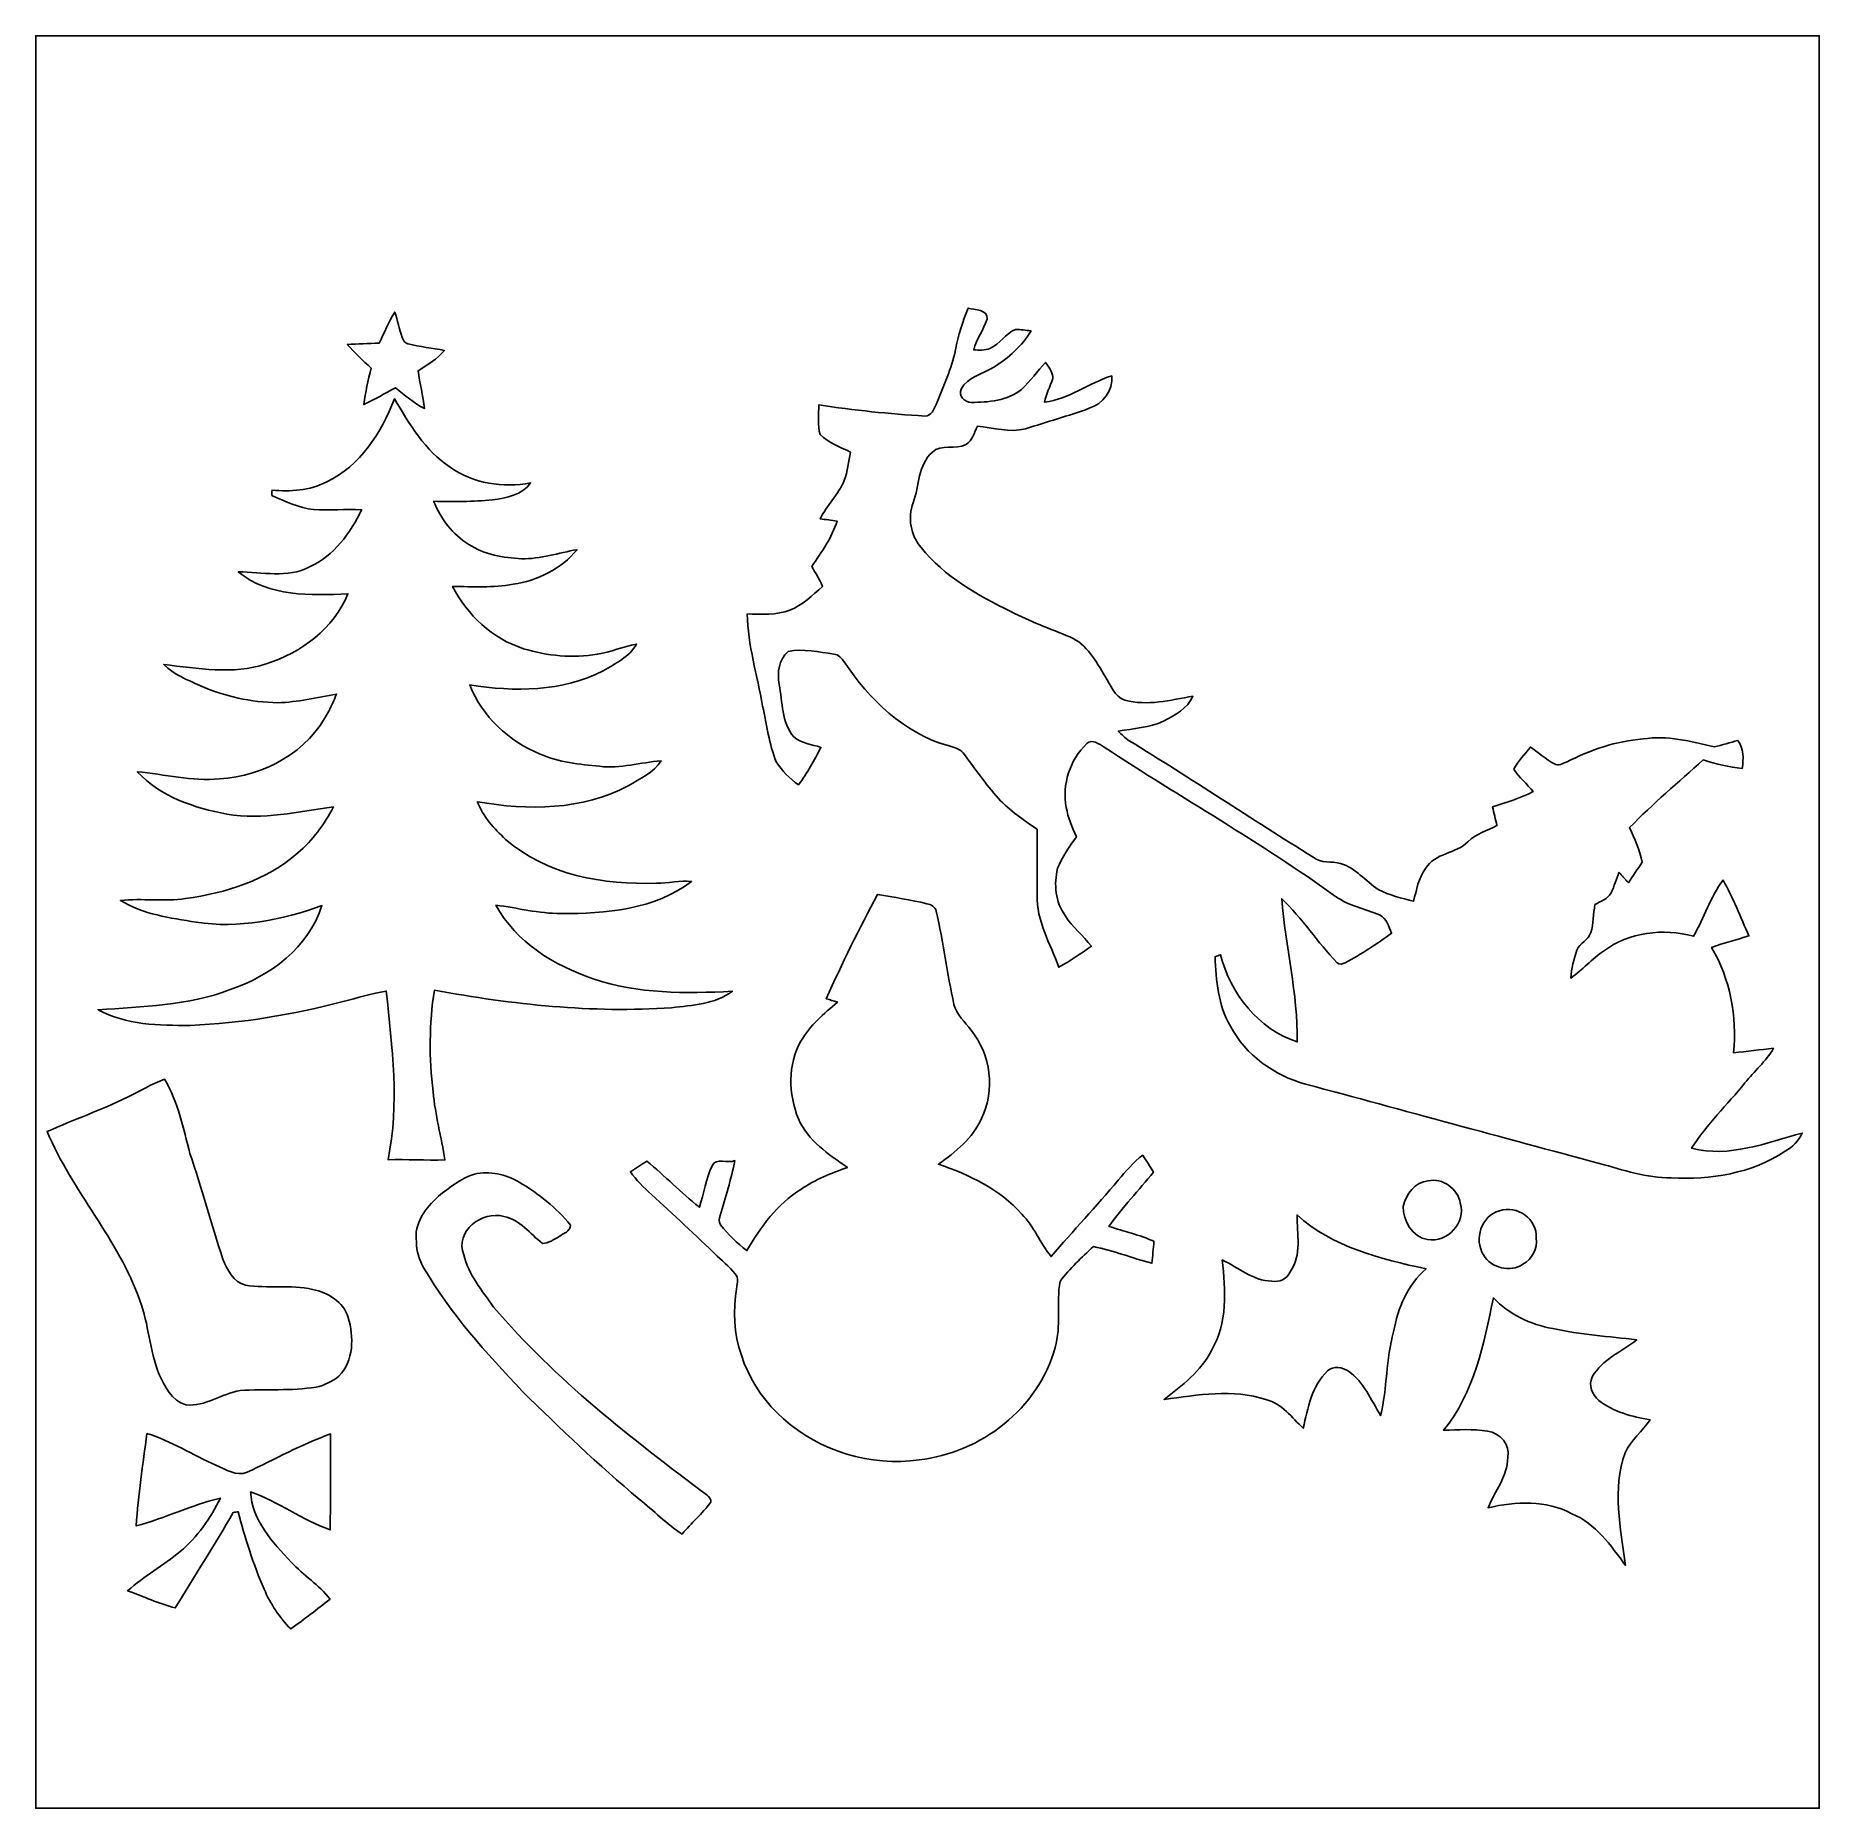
# Model space of a CAD drawing. Header units: centimetres. Extents: x -16.8 to 16.8, y -16.7 to 16.7.
import ezdxf

# ---------------------------------------------------------------- set-up
doc = ezdxf.new("R2010")
doc.units = ezdxf.units.CM
doc.header["$MEASUREMENT"] = 0
doc.layers.add('Layer 1', color=7, linetype='Continuous')

msp = doc.modelspace()

# ---------------------------------------------------------------- linework, layer by layer
at = {"layer": 'Layer 1', "color": 7}
for points, knots in [([(-16.77458, 16.66875), (-16.77458, 16.66875), (16.77458, 16.66875), (16.77458, 16.66875), (16.77458, 16.66875), (16.77458, 16.66875), (16.77458, -16.66875), (16.77458, -16.66875), (16.77458, -16.66875), (16.77458, -16.66875), (-16.77458, -16.66875), (-16.77458, -16.66875), (-16.77458, -16.66875), (-16.77458, -16.66875), (-16.77458, 16.66875), (-16.77458, 16.66875), (-16.77458, 16.66875), (-16.77458, 16.66875), (-16.77458, 16.66875), (-16.77458, 16.66875)], [0, 0, 0, 0, 0.16666667, 0.16666667, 0.16666667, 0.16666667, 0.33333333, 0.33333333, 0.33333333, 0.33333333, 0.5, 0.5, 0.5, 0.5, 0.66666667, 0.66666667, 0.66666667, 0.66666667, 1, 1, 1, 1]), ([(-10.0203, 11.46951), (-10.13848, 11.28607), (-10.21574, 11.0811), (-10.3124, 10.88602), (-10.3124, 10.88602), (-10.51348, 10.87931), (-10.71457, 10.87085), (-10.9153, 10.86062), (-10.9153, 10.86062), (-10.7756, 10.70257), (-10.61826, 10.56181), (-10.46586, 10.41647), (-10.46586, 10.41647), (-10.51948, 10.18999), (-10.57134, 9.9628), (-10.60344, 9.73208), (-10.60344, 9.73208), (-10.39742, 9.82274), (-10.20692, 9.94269), (-10.00831, 10.04782), (-10.00831, 10.04782), (-9.83262, 9.90917), (-9.66505, 9.75254), (-9.45903, 9.65835), (-9.45903, 9.65835), (-9.48408, 9.89647), (-9.5564, 10.12684), (-9.57933, 10.36567), (-9.57933, 10.36567), (-9.40506, 10.47926), (-9.21949, 10.58721), (-9.0865, 10.7509), (-9.0865, 10.7509), (-9.31545, 10.79006), (-9.54723, 10.81652), (-9.77265, 10.87402), (-9.77265, 10.87402), (-9.83121, 10.88637), (-9.86296, 10.94352), (-9.8806, 10.99538), (-9.8806, 10.99538), (-9.93387, 11.15131), (-9.96879, 11.31288), (-10.0203, 11.46951), (-10.0203, 11.46951), (-10.0203, 11.46951), (-10.0203, 11.46951), (-10.0203, 11.46951)], [0, 0, 0, 0, 0.07692308, 0.07692308, 0.07692308, 0.07692308, 0.15384615, 0.15384615, 0.15384615, 0.15384615, 0.23076923, 0.23076923, 0.23076923, 0.23076923, 0.30769231, 0.30769231, 0.30769231, 0.30769231, 0.38461538, 0.38461538, 0.38461538, 0.38461538, 0.46153846, 0.46153846, 0.46153846, 0.46153846, 0.53846154, 0.53846154, 0.53846154, 0.53846154, 0.61538462, 0.61538462, 0.61538462, 0.61538462, 0.69230769, 0.69230769, 0.69230769, 0.69230769, 0.76923077, 0.76923077, 0.76923077, 0.76923077, 0.84615385, 0.84615385, 0.84615385, 0.84615385, 1, 1, 1, 1]), ([(0.76694, 11.54642), (0.66181, 11.29171), (0.57221, 11.02995), (0.52493, 10.75761), (0.52493, 10.75761), (0.45826, 10.40412), (0.29669, 10.07957), (0.16969, 9.74584), (0.16969, 9.74584), (0.12559, 9.64988), (0.07796, 9.51018), (-0.0508, 9.51583), (-0.0508, 9.51583), (-0.71826, 9.55499), (-1.3843, 9.62378), (-2.04541, 9.72608), (-2.04541, 9.72608), (-2.04258, 9.54017), (-2.07786, 9.34473), (-2.01754, 9.16587), (-2.01754, 9.16587), (-1.86161, 9.00254), (-1.64077, 8.93868), (-1.44639, 8.83602), (-1.44639, 8.83602), (-1.48131, 8.65822), (-1.50495, 8.47584), (-1.56633, 8.30439), (-1.56633, 8.30439), (-1.67781, 8.04016), (-1.88877, 7.8359), (-2.02071, 7.58366), (-2.02071, 7.58366), (-1.91453, 7.5692), (-1.80834, 7.55474), (-1.70145, 7.53992), (-1.70145, 7.53992), (-1.79634, 7.22454), (-1.99637, 6.95784), (-2.17558, 6.6869), (-2.17558, 6.6869), (-2.10467, 6.56343), (-2.03553, 6.43996), (-1.97309, 6.31155), (-1.97309, 6.31155), (-2.16535, 6.14821), (-2.34668, 5.9563), (-2.58763, 5.86634), (-2.58763, 5.86634), (-2.84233, 5.76651), (-3.12385, 5.78414), (-3.39161, 5.79614), (-3.39161, 5.79614), (-3.37785, 5.20665), (-3.20358, 4.63797), (-3.10092, 4.06083), (-3.10092, 4.06083), (-3.02084, 3.70946), (-2.98238, 3.34539), (-2.84374, 3.0099), (-2.84374, 3.0099), (-2.73226, 2.84445), (-2.59362, 2.6924), (-2.42641, 2.58128), (-2.42641, 2.58128), (-2.25954, 2.79788), (-2.13184, 3.04271), (-2.00448, 3.28401), (-2.00448, 3.28401), (-2.1777, 3.34116), (-2.37243, 3.36127), (-2.51672, 3.48051), (-2.51672, 3.48051), (-2.74567, 3.75532), (-2.72944, 4.13561), (-2.78694, 4.46899), (-2.78694, 4.46899), (-2.83034, 4.6923), (-2.79718, 4.93077), (-2.62079, 5.09023), (-2.62079, 5.09023), (-2.33609, 5.14385), (-2.04399, 5.07824), (-1.76071, 5.03837), (-1.76071, 5.03837), (-1.67181, 5.03096), (-1.61466, 4.95723), (-1.56633, 4.89021), (-1.56633, 4.89021), (-1.09538, 4.19029), (-0.44556, 3.54965), (0.38629, 3.31682), (0.38629, 3.31682), (0.48154, 3.28295), (0.60607, 3.26884), (0.67169, 3.17923), (0.67169, 3.17923), (0.88935, 2.89137), (1.09185, 2.59045), (1.33597, 2.32304), (1.33597, 2.32304), (1.54658, 2.09338), (1.80728, 1.92017), (2.06199, 1.74343), (2.06199, 1.74343), (2.0634, 1.33244), (2.05423, 0.92146), (2.06587, 0.51047), (2.06587, 0.51047), (2.04047, 0.02046), (2.31422, -0.40323), (2.46733, -0.85019), (2.46733, -0.85019), (2.68429, -0.73836), (2.87902, -0.58914), (3.08328, -0.45649), (3.08328, -0.45649), (2.93053, -0.25365), (2.71921, -0.10054), (2.5908, 0.12171), (2.5908, 0.12171), (2.40489, 0.3743), (2.37419, 0.71049), (2.44722, 1.0093), (2.44722, 1.0093), (2.53083, 1.22626), (2.673, 1.41323), (2.80247, 1.60443), (2.80247, 1.60443), (2.72133, 1.78118), (2.64231, 1.96074), (2.60985, 2.15406), (2.60985, 2.15406), (2.52659, 2.58763), (2.67864, 3.04976), (2.99649, 3.35386), (2.99649, 3.35386), (3.09986, 3.45299), (3.22721, 3.34292), (3.32423, 3.29071), (3.32423, 3.29071), (4.76497, 2.33892), (6.27486, 1.49154), (7.67644, 0.48119), (7.67644, 0.48119), (7.92304, 0.3048), (8.22748, 0.24377), (8.50477, 0.133), (8.50477, 0.133), (8.63424, 0.06421), (8.67657, -0.08502), (8.72949, -0.21026), (8.72949, -0.21026), (8.44973, -0.41204), (8.16328, -0.60537), (7.85777, -0.76694), (7.85777, -0.76694), (7.81121, -0.78952), (7.74312, -0.80821), (7.70255, -0.76553), (7.70255, -0.76553), (7.33531, -0.38276), (7.04744, 0.07197), (6.66362, 0.4385), (6.66362, 0.4385), (6.73206, -0.46179), (6.97018, -1.34832), (6.9536, -2.25496), (6.9536, -2.25496), (6.21947, -2.01471), (5.70371, -1.34585), (5.50968, -0.61595), (5.50968, -0.61595), (5.47546, -0.62794), (5.44195, -0.64029), (5.40844, -0.65264), (5.40844, -0.65264), (5.43313, -1.09538), (5.45994, -1.56916), (5.69842, -1.95756), (5.69842, -1.95756), (5.98276, -2.50296), (6.52357, -2.88784), (7.11024, -3.048), (7.11024, -3.048), (8.95491, -3.54471), (10.79747, -4.04777), (12.6425, -4.54272), (12.6425, -4.54272), (13.08347, -4.66055), (13.52444, -4.81365), (13.98693, -4.81401), (13.98693, -4.81401), (14.72636, -4.84893), (15.50529, -4.7311), (16.13076, -4.31271), (16.13076, -4.31271), (16.26905, -4.23228), (16.38512, -4.11586), (16.4532, -3.96981), (16.4532, -3.96981), (15.7801, -4.15466), (15.07843, -4.43689), (14.37322, -4.25556), (14.37322, -4.25556), (14.65333, -3.80612), (15.04139, -3.43641), (15.37511, -3.02754), (15.37511, -3.02754), (15.54727, -2.80494), (15.77587, -2.62431), (15.91134, -2.37419), (15.91134, -2.37419), (15.65945, -2.40065), (15.41039, -2.43734), (15.15886, -2.45851), (15.15886, -2.45851), (15.23047, -1.77306), (15.09748, -1.07456), (14.74893, -0.47766), (14.74893, -0.47766), (14.97894, -0.39441), (15.21531, -0.33126), (15.45026, -0.26282), (15.45026, -0.26282), (15.29397, 0.08961), (15.15392, 0.45191), (14.96483, 0.78846), (14.96483, 0.78846), (14.72636, 0.46778), (14.60182, 0.07867), (14.40956, -0.26952), (14.40956, -0.26952), (13.84124, -0.11183), (13.19671, -0.19121), (12.71729, -0.5461), (12.71729, -0.5461), (12.4908, -0.69074), (12.32217, -0.90558), (12.09922, -1.05481), (12.09922, -1.05481), (12.11227, -0.87524), (12.15496, -0.69885), (12.21493, -0.52952), (12.21493, -0.52952), (12.26891, -0.39546), (12.43259, -0.34078), (12.47528, -0.20003), (12.47528, -0.20003), (12.52749, -0.02963), (12.52537, 0.15169), (12.55183, 0.32667), (12.55183, 0.32667), (12.65908, 0.38876), (12.79666, 0.42792), (12.85663, 0.54645), (12.85663, 0.54645), (12.92119, 0.67028), (12.95471, 0.80716), (13.00656, 0.93663), (13.00656, 0.93663), (13.06407, 0.86854), (13.12192, 0.80081), (13.18507, 0.73731), (13.18507, 0.73731), (13.27009, 0.86607), (13.35405, 0.99554), (13.44154, 1.12289), (13.44154, 1.12289), (13.39286, 1.35114), (13.29937, 1.56528), (13.20624, 1.77835), (13.20624, 1.77835), (13.64509, 2.22497), (14.12522, 2.62855), (14.59089, 3.04694), (14.59089, 3.04694), (14.83219, 2.97815), (15.07419, 2.90618), (15.32608, 2.88784), (15.32608, 2.88784), (15.34795, 3.06881), (15.35501, 3.26143), (15.24353, 3.4163), (15.24353, 3.4163), (15.09571, 3.37114), (14.94755, 3.33022), (14.79867, 3.29318), (14.79867, 3.29318), (14.36052, 3.39266), (13.91109, 3.51861), (13.45812, 3.44205), (13.45812, 3.44205), (12.95259, 3.40501), (12.46928, 3.23356), (12.01879, 3.00884), (12.01879, 3.00884), (11.94894, 2.97886), (11.86674, 2.93123), (11.7923, 2.97427), (11.7923, 2.97427), (11.63002, 3.0607), (11.49279, 3.18629), (11.34075, 3.28824), (11.34075, 3.28824), (11.23209, 3.15489), (11.11285, 3.02719), (11.02924, 2.87584), (11.02924, 2.87584), (11.12802, 2.71745), (11.27478, 2.59715), (11.39084, 2.45145), (11.39084, 2.45145), (11.1506, 2.32304), (10.88707, 2.24896), (10.62849, 2.16853), (10.62849, 2.16853), (10.65283, 2.04999), (10.68317, 1.93075), (10.71139, 1.81257), (10.71139, 1.81257), (10.52724, 1.71626), (10.31875, 1.6577), (10.166, 1.50989), (10.166, 1.50989), (9.93881, 1.27741), (9.54299, 1.30528), (9.36872, 1.00401), (9.36872, 1.00401), (9.2329, 0.82656), (9.19797, 0.60149), (9.14259, 0.39123), (9.14259, 0.39123), (8.91681, 0.45014), (8.68398, 0.49883), (8.47901, 0.61313), (8.47901, 0.61313), (8.23736, 0.76694), (8.05462, 1.01671), (7.77099, 1.0982), (7.77099, 1.0982), (7.59989, 1.15358), (7.40022, 1.0922), (7.25205, 1.21955), (7.25205, 1.21955), (6.09529, 1.94204), (4.95759, 2.69487), (3.79554, 3.40889), (3.79554, 3.40889), (3.71757, 3.45934), (3.6516, 3.5246), (3.58846, 3.59128), (3.58846, 3.59128), (3.87597, 3.63185), (4.17195, 3.66113), (4.44182, 3.77507), (4.44182, 3.77507), (4.65173, 3.89008), (4.89409, 4.01249), (4.99145, 4.24674), (4.99145, 4.24674), (4.57024, 4.17371), (4.13526, 4.05589), (3.71122, 4.17336), (3.71122, 4.17336), (3.51402, 4.23827), (3.44382, 4.45629), (3.34433, 4.61539), (3.34433, 4.61539), (3.17218, 4.89903), (3.00037, 5.22499), (2.67864, 5.36152), (2.67864, 5.36152), (2.30611, 5.51356), (1.92581, 5.64938), (1.56916, 5.83671), (1.56916, 5.83671), (0.94897, 6.14151), (0.31821, 6.49252), (-0.11889, 7.04144), (-0.11889, 7.04144), (-0.31785, 7.27146), (-0.37677, 7.6013), (-0.26776, 7.88529), (-0.26776, 7.88529), (-0.15593, 8.20279), (-0.17921, 8.5979), (0.09102, 8.83567), (0.09102, 8.83567), (0.26317, 9.00465), (0.52599, 8.8713), (0.72496, 8.97749), (0.72496, 8.97749), (0.84561, 9.05192), (0.88053, 9.20397), (0.93733, 9.32321), (0.93733, 9.32321), (1.23649, 9.29746), (1.5427, 9.19445), (1.8415, 9.27594), (1.8415, 9.27594), (2.24226, 9.40329), (2.64724, 9.51865), (3.04306, 9.66152), (3.04306, 9.66152), (3.30024, 9.73984), (3.48862, 10.00054), (3.46675, 10.27077), (3.46675, 10.27077), (3.03177, 10.13813), (2.66453, 9.82839), (2.20239, 9.77582), (2.20239, 9.77582), (2.23097, 9.93069), (2.30928, 10.06969), (2.3555, 10.21891), (2.3555, 10.21891), (2.36573, 10.33674), (2.28106, 10.4327), (2.21932, 10.52407), (2.21932, 10.52407), (2.06728, 10.35544), (1.93216, 10.17199), (1.76812, 10.01501), (1.76812, 10.01501), (1.50601, 9.80052), (1.14547, 9.77159), (0.82056, 9.77194), (0.82056, 9.77194), (0.70097, 9.77724), (0.57185, 9.89789), (0.63147, 10.02242), (0.63147, 10.02242), (0.75918, 10.25137), (1.03752, 10.31028), (1.24848, 10.4327), (1.24848, 10.4327), (1.52329, 10.60979), (1.78153, 10.82993), (1.94733, 11.11603), (1.94733, 11.11603), (1.85138, 11.13226), (1.75154, 11.14284), (1.65523, 11.14354), (1.65523, 11.14354), (1.46756, 11.06699), (1.35996, 10.86979), (1.1751, 10.78618), (1.1751, 10.78618), (1.07915, 10.74455), (0.97226, 10.75796), (0.87101, 10.75902), (0.87101, 10.75902), (0.92004, 10.9661), (1.05833, 11.13649), (1.11972, 11.33757), (1.11972, 11.33757), (1.14794, 11.52525), (0.87418, 11.51008), (0.76694, 11.54642), (0.76694, 11.54642), (0.76694, 11.54642), (0.76694, 11.54642), (0.76694, 11.54642)], [0, 0, 0, 0, 0.00854701, 0.00854701, 0.00854701, 0.00854701, 0.01709402, 0.01709402, 0.01709402, 0.01709402, 0.02564103, 0.02564103, 0.02564103, 0.02564103, 0.03418803, 0.03418803, 0.03418803, 0.03418803, 0.04273504, 0.04273504, 0.04273504, 0.04273504, 0.05128205, 0.05128205, 0.05128205, 0.05128205, 0.05982906, 0.05982906, 0.05982906, 0.05982906, 0.06837607, 0.06837607, 0.06837607, 0.06837607, 0.07692308, 0.07692308, 0.07692308, 0.07692308, 0.08547009, 0.08547009, 0.08547009, 0.08547009, 0.09401709, 0.09401709, 0.09401709, 0.09401709, 0.1025641, 0.1025641, 0.1025641, 0.1025641, 0.11111111, 0.11111111, 0.11111111, 0.11111111, 0.11965812, 0.11965812, 0.11965812, 0.11965812, 0.12820513, 0.12820513, 0.12820513, 0.12820513, 0.13675214, 0.13675214, 0.13675214, 0.13675214, 0.14529915, 0.14529915, 0.14529915, 0.14529915, 0.15384615, 0.15384615, 0.15384615, 0.15384615, 0.16239316, 0.16239316, 0.16239316, 0.16239316, 0.17094017, 0.17094017, 0.17094017, 0.17094017, 0.17948718, 0.17948718, 0.17948718, 0.17948718, 0.18803419, 0.18803419, 0.18803419, 0.18803419, 0.1965812, 0.1965812, 0.1965812, 0.1965812, 0.20512821, 0.20512821, 0.20512821, 0.20512821, 0.21367521, 0.21367521, 0.21367521, 0.21367521, 0.22222222, 0.22222222, 0.22222222, 0.22222222, 0.23076923, 0.23076923, 0.23076923, 0.23076923, 0.23931624, 0.23931624, 0.23931624, 0.23931624, 0.24786325, 0.24786325, 0.24786325, 0.24786325, 0.25641026, 0.25641026, 0.25641026, 0.25641026, 0.26495726, 0.26495726, 0.26495726, 0.26495726, 0.27350427, 0.27350427, 0.27350427, 0.27350427, 0.28205128, 0.28205128, 0.28205128, 0.28205128, 0.29059829, 0.29059829, 0.29059829, 0.29059829, 0.2991453, 0.2991453, 0.2991453, 0.2991453, 0.30769231, 0.30769231, 0.30769231, 0.30769231, 0.31623932, 0.31623932, 0.31623932, 0.31623932, 0.32478632, 0.32478632, 0.32478632, 0.32478632, 0.33333333, 0.33333333, 0.33333333, 0.33333333, 0.34188034, 0.34188034, 0.34188034, 0.34188034, 0.35042735, 0.35042735, 0.35042735, 0.35042735, 0.35897436, 0.35897436, 0.35897436, 0.35897436, 0.36752137, 0.36752137, 0.36752137, 0.36752137, 0.37606838, 0.37606838, 0.37606838, 0.37606838, 0.38461538, 0.38461538, 0.38461538, 0.38461538, 0.39316239, 0.39316239, 0.39316239, 0.39316239, 0.4017094, 0.4017094, 0.4017094, 0.4017094, 0.41025641, 0.41025641, 0.41025641, 0.41025641, 0.41880342, 0.41880342, 0.41880342, 0.41880342, 0.42735043, 0.42735043, 0.42735043, 0.42735043, 0.43589744, 0.43589744, 0.43589744, 0.43589744, 0.44444444, 0.44444444, 0.44444444, 0.44444444, 0.45299145, 0.45299145, 0.45299145, 0.45299145, 0.46153846, 0.46153846, 0.46153846, 0.46153846, 0.47008547, 0.47008547, 0.47008547, 0.47008547, 0.47863248, 0.47863248, 0.47863248, 0.47863248, 0.48717949, 0.48717949, 0.48717949, 0.48717949, 0.4957265, 0.4957265, 0.4957265, 0.4957265, 0.5042735, 0.5042735, 0.5042735, 0.5042735, 0.51282051, 0.51282051, 0.51282051, 0.51282051, 0.52136752, 0.52136752, 0.52136752, 0.52136752, 0.52991453, 0.52991453, 0.52991453, 0.52991453, 0.53846154, 0.53846154, 0.53846154, 0.53846154, 0.54700855, 0.54700855, 0.54700855, 0.54700855, 0.55555556, 0.55555556, 0.55555556, 0.55555556, 0.56410256, 0.56410256, 0.56410256, 0.56410256, 0.57264957, 0.57264957, 0.57264957, 0.57264957, 0.58119658, 0.58119658, 0.58119658, 0.58119658, 0.58974359, 0.58974359, 0.58974359, 0.58974359, 0.5982906, 0.5982906, 0.5982906, 0.5982906, 0.60683761, 0.60683761, 0.60683761, 0.60683761, 0.61538462, 0.61538462, 0.61538462, 0.61538462, 0.62393162, 0.62393162, 0.62393162, 0.62393162, 0.63247863, 0.63247863, 0.63247863, 0.63247863, 0.64102564, 0.64102564, 0.64102564, 0.64102564, 0.64957265, 0.64957265, 0.64957265, 0.64957265, 0.65811966, 0.65811966, 0.65811966, 0.65811966, 0.66666667, 0.66666667, 0.66666667, 0.66666667, 0.67521368, 0.67521368, 0.67521368, 0.67521368, 0.68376068, 0.68376068, 0.68376068, 0.68376068, 0.69230769, 0.69230769, 0.69230769, 0.69230769, 0.7008547, 0.7008547, 0.7008547, 0.7008547, 0.70940171, 0.70940171, 0.70940171, 0.70940171, 0.71794872, 0.71794872, 0.71794872, 0.71794872, 0.72649573, 0.72649573, 0.72649573, 0.72649573, 0.73504274, 0.73504274, 0.73504274, 0.73504274, 0.74358974, 0.74358974, 0.74358974, 0.74358974, 0.75213675, 0.75213675, 0.75213675, 0.75213675, 0.76068376, 0.76068376, 0.76068376, 0.76068376, 0.76923077, 0.76923077, 0.76923077, 0.76923077, 0.77777778, 0.77777778, 0.77777778, 0.77777778, 0.78632479, 0.78632479, 0.78632479, 0.78632479, 0.79487179, 0.79487179, 0.79487179, 0.79487179, 0.8034188, 0.8034188, 0.8034188, 0.8034188, 0.81196581, 0.81196581, 0.81196581, 0.81196581, 0.82051282, 0.82051282, 0.82051282, 0.82051282, 0.82905983, 0.82905983, 0.82905983, 0.82905983, 0.83760684, 0.83760684, 0.83760684, 0.83760684, 0.84615385, 0.84615385, 0.84615385, 0.84615385, 0.85470085, 0.85470085, 0.85470085, 0.85470085, 0.86324786, 0.86324786, 0.86324786, 0.86324786, 0.87179487, 0.87179487, 0.87179487, 0.87179487, 0.88034188, 0.88034188, 0.88034188, 0.88034188, 0.88888889, 0.88888889, 0.88888889, 0.88888889, 0.8974359, 0.8974359, 0.8974359, 0.8974359, 0.90598291, 0.90598291, 0.90598291, 0.90598291, 0.91452991, 0.91452991, 0.91452991, 0.91452991, 0.92307692, 0.92307692, 0.92307692, 0.92307692, 0.93162393, 0.93162393, 0.93162393, 0.93162393, 0.94017094, 0.94017094, 0.94017094, 0.94017094, 0.94871795, 0.94871795, 0.94871795, 0.94871795, 0.95726496, 0.95726496, 0.95726496, 0.95726496, 0.96581197, 0.96581197, 0.96581197, 0.96581197, 0.97435897, 0.97435897, 0.97435897, 0.97435897, 0.98290598, 0.98290598, 0.98290598, 0.98290598, 1, 1, 1, 1]), ([(-10.0263, 9.84074), (-10.2683, 9.20186), (-10.67188, 8.57567), (-11.30759, 8.27476), (-11.30759, 8.27476), (-11.62121, 8.11459), (-11.98386, 8.09025), (-12.32923, 8.12165), (-12.32923, 8.12165), (-12.32958, 8.09696), (-12.33064, 8.04757), (-12.33135, 8.02287), (-12.33135, 8.02287), (-12.08017, 7.90928), (-11.82582, 7.78686), (-11.54783, 7.75794), (-11.54783, 7.75794), (-11.24656, 7.73359), (-10.94458, 7.77169), (-10.64331, 7.7537), (-10.64331, 7.7537), (-10.85779, 7.31449), (-11.15871, 6.88305), (-11.62156, 6.68161), (-11.62156, 6.68161), (-12.03713, 6.45442), (-12.51585, 6.58671), (-12.96423, 6.5853), (-12.96423, 6.5853), (-12.38885, 6.11223), (-11.60074, 6.13798), (-10.90048, 6.17291), (-10.90048, 6.17291), (-11.17212, 5.52309), (-11.77749, 5.05989), (-12.43894, 4.85493), (-12.43894, 4.85493), (-13.06442, 4.6482), (-13.72764, 4.76709), (-14.36511, 4.84364), (-14.36511, 4.84364), (-14.17673, 4.6542), (-13.92343, 4.55366), (-13.68425, 4.44571), (-13.68425, 4.44571), (-13.22423, 4.2418), (-12.72293, 4.13314), (-12.21987, 4.12433), (-12.21987, 4.12433), (-11.84593, 4.13173), (-11.48221, 4.22381), (-11.11603, 4.28696), (-11.11603, 4.28696), (-11.16013, 4.17795), (-11.20634, 4.06894), (-11.26349, 3.96558), (-11.26349, 3.96558), (-11.64202, 3.20358), (-12.48093, 2.7365), (-13.3163, 2.69205), (-13.3163, 2.69205), (-13.83736, 2.63666), (-14.34818, 2.78165), (-14.86394, 2.82575), (-14.86394, 2.82575), (-14.42614, 2.35903), (-13.79079, 2.14066), (-13.1766, 2.02777), (-13.1766, 2.02777), (-12.50562, 1.91241), (-11.83569, 2.07574), (-11.17283, 2.16394), (-11.17283, 2.16394), (-11.34498, 1.83938), (-11.56335, 1.53564), (-11.84522, 1.29787), (-11.84522, 1.29787), (-12.42695, 0.78176), (-13.19742, 0.5461), (-13.95377, 0.44203), (-13.95377, 0.44203), (-14.36017, 0.37853), (-14.77222, 0.44873), (-15.17932, 0.40569), (-15.17932, 0.40569), (-14.75458, 0.14217), (-14.24305, 0.07549), (-13.75763, -0.00282), (-13.75763, -0.00282), (-12.95576, -0.12876), (-12.14438, 0.03704), (-11.39014, 0.30798), (-11.39014, 0.30798), (-11.64237, -0.48048), (-12.35886, -1.01494), (-13.11734, -1.27247), (-13.11734, -1.27247), (-13.90862, -1.57656), (-14.76587, -1.59138), (-15.59983, -1.65171), (-15.59983, -1.65171), (-15.07455, -1.93569), (-14.45331, -1.94769), (-13.86981, -1.94451), (-13.86981, -1.94451), (-12.89685, -1.90535), (-11.932, -1.73919), (-10.99009, -1.49578), (-10.99009, -1.49578), (-10.72021, -1.43016), (-10.45492, -1.34444), (-10.18117, -1.29822), (-10.18117, -1.29822), (-10.07039, -2.34774), (-9.92681, -3.42583), (-10.1473, -4.47111), (-10.1473, -4.47111), (-9.79099, -4.46017), (-9.43434, -4.48451), (-9.07803, -4.47534), (-9.07803, -4.47534), (-9.14329, -4.04671), (-9.25865, -3.62691), (-9.30028, -3.19476), (-9.30028, -3.19476), (-9.37472, -2.55976), (-9.37507, -1.91523), (-9.27488, -1.28341), (-9.27488, -1.28341), (-7.80521, -1.54869), (-6.30802, -1.71803), (-4.81365, -1.61184), (-4.81365, -1.61184), (-4.42207, -1.56457), (-4.0005, -1.54728), (-3.66959, -1.30351), (-3.66959, -1.30351), (-4.54695, -1.34408), (-5.44689, -1.35678), (-6.28791, -1.06574), (-6.28791, -1.06574), (-7.02239, -0.82233), (-7.73748, -0.37924), (-8.11883, 0.31538), (-8.11883, 0.31538), (-7.71137, 0.26811), (-7.31132, 0.15416), (-6.89751, 0.16157), (-6.89751, 0.16157), (-6.05508, 0.14993), (-5.13256, 0.23636), (-4.43865, 0.762), (-4.43865, 0.762), (-4.65914, 0.78493), (-4.8768, 0.72566), (-5.09729, 0.72954), (-5.09729, 0.72954), (-6.09141, 0.69603), (-7.16351, 0.87912), (-7.93538, 1.55363), (-7.93538, 1.55363), (-8.14458, 1.7586), (-8.36965, 1.97661), (-8.4642, 2.26166), (-8.4642, 2.26166), (-7.52016, 2.09409), (-6.49252, 2.10044), (-5.62786, 2.56081), (-5.62786, 2.56081), (-5.40879, 2.69381), (-5.15161, 2.80705), (-5.01121, 3.03283), (-5.01121, 3.03283), (-5.39715, 2.99932), (-5.77815, 2.88184), (-6.16761, 2.9277), (-6.16761, 2.9277), (-6.54509, 2.96545), (-6.93349, 3.00284), (-7.28416, 3.15842), (-7.28416, 3.15842), (-7.87435, 3.39619), (-8.37389, 3.86221), (-8.60989, 4.45841), (-8.60989, 4.45841), (-7.77275, 4.32611), (-6.86929, 4.32682), (-6.09918, 4.72511), (-6.09918, 4.72511), (-5.87058, 4.86057), (-5.60493, 4.98193), (-5.47405, 5.22817), (-5.47405, 5.22817), (-5.72311, 5.18089), (-5.95665, 5.07259), (-6.20924, 5.04014), (-6.20924, 5.04014), (-6.67138, 4.953), (-7.15222, 5.00521), (-7.59989, 5.14032), (-7.59989, 5.14032), (-8.18339, 5.328), (-8.65505, 5.77215), (-8.93163, 6.31225), (-8.93163, 6.31225), (-8.55274, 6.30661), (-8.16892, 6.28121), (-7.79357, 6.35071), (-7.79357, 6.35071), (-7.3346, 6.42056), (-6.89081, 6.64139), (-6.5913, 7.00158), (-6.5913, 7.00158), (-6.93984, 6.94584), (-7.27886, 6.82131), (-7.63623, 6.83119), (-7.63623, 6.83119), (-7.98019, 6.84812), (-8.33684, 6.90986), (-8.6293, 7.10247), (-8.6293, 7.10247), (-8.93586, 7.28557), (-9.15388, 7.58543), (-9.28864, 7.91175), (-9.28864, 7.91175), (-8.91928, 7.8994), (-8.54992, 7.90257), (-8.18198, 7.93997), (-8.18198, 7.93997), (-7.92021, 7.97419), (-7.6267, 8.02499), (-7.46513, 8.25641), (-7.46513, 8.25641), (-7.9823, 8.16292), (-8.54428, 8.24371), (-8.97643, 8.55592), (-8.97643, 8.55592), (-9.45656, 8.86037), (-9.74161, 9.3666), (-10.0263, 9.84074), (-10.0263, 9.84074), (-10.0263, 9.84074), (-10.0263, 9.84074), (-10.0263, 9.84074)], [0, 0, 0, 0, 0.01612903, 0.01612903, 0.01612903, 0.01612903, 0.03225806, 0.03225806, 0.03225806, 0.03225806, 0.0483871, 0.0483871, 0.0483871, 0.0483871, 0.06451613, 0.06451613, 0.06451613, 0.06451613, 0.08064516, 0.08064516, 0.08064516, 0.08064516, 0.09677419, 0.09677419, 0.09677419, 0.09677419, 0.11290323, 0.11290323, 0.11290323, 0.11290323, 0.12903226, 0.12903226, 0.12903226, 0.12903226, 0.14516129, 0.14516129, 0.14516129, 0.14516129, 0.16129032, 0.16129032, 0.16129032, 0.16129032, 0.17741935, 0.17741935, 0.17741935, 0.17741935, 0.19354839, 0.19354839, 0.19354839, 0.19354839, 0.20967742, 0.20967742, 0.20967742, 0.20967742, 0.22580645, 0.22580645, 0.22580645, 0.22580645, 0.24193548, 0.24193548, 0.24193548, 0.24193548, 0.25806452, 0.25806452, 0.25806452, 0.25806452, 0.27419355, 0.27419355, 0.27419355, 0.27419355, 0.29032258, 0.29032258, 0.29032258, 0.29032258, 0.30645161, 0.30645161, 0.30645161, 0.30645161, 0.32258065, 0.32258065, 0.32258065, 0.32258065, 0.33870968, 0.33870968, 0.33870968, 0.33870968, 0.35483871, 0.35483871, 0.35483871, 0.35483871, 0.37096774, 0.37096774, 0.37096774, 0.37096774, 0.38709677, 0.38709677, 0.38709677, 0.38709677, 0.40322581, 0.40322581, 0.40322581, 0.40322581, 0.41935484, 0.41935484, 0.41935484, 0.41935484, 0.43548387, 0.43548387, 0.43548387, 0.43548387, 0.4516129, 0.4516129, 0.4516129, 0.4516129, 0.46774194, 0.46774194, 0.46774194, 0.46774194, 0.48387097, 0.48387097, 0.48387097, 0.48387097, 0.5, 0.5, 0.5, 0.5, 0.51612903, 0.51612903, 0.51612903, 0.51612903, 0.53225806, 0.53225806, 0.53225806, 0.53225806, 0.5483871, 0.5483871, 0.5483871, 0.5483871, 0.56451613, 0.56451613, 0.56451613, 0.56451613, 0.58064516, 0.58064516, 0.58064516, 0.58064516, 0.59677419, 0.59677419, 0.59677419, 0.59677419, 0.61290323, 0.61290323, 0.61290323, 0.61290323, 0.62903226, 0.62903226, 0.62903226, 0.62903226, 0.64516129, 0.64516129, 0.64516129, 0.64516129, 0.66129032, 0.66129032, 0.66129032, 0.66129032, 0.67741935, 0.67741935, 0.67741935, 0.67741935, 0.69354839, 0.69354839, 0.69354839, 0.69354839, 0.70967742, 0.70967742, 0.70967742, 0.70967742, 0.72580645, 0.72580645, 0.72580645, 0.72580645, 0.74193548, 0.74193548, 0.74193548, 0.74193548, 0.75806452, 0.75806452, 0.75806452, 0.75806452, 0.77419355, 0.77419355, 0.77419355, 0.77419355, 0.79032258, 0.79032258, 0.79032258, 0.79032258, 0.80645161, 0.80645161, 0.80645161, 0.80645161, 0.82258065, 0.82258065, 0.82258065, 0.82258065, 0.83870968, 0.83870968, 0.83870968, 0.83870968, 0.85483871, 0.85483871, 0.85483871, 0.85483871, 0.87096774, 0.87096774, 0.87096774, 0.87096774, 0.88709677, 0.88709677, 0.88709677, 0.88709677, 0.90322581, 0.90322581, 0.90322581, 0.90322581, 0.91935484, 0.91935484, 0.91935484, 0.91935484, 0.93548387, 0.93548387, 0.93548387, 0.93548387, 0.9516129, 0.9516129, 0.9516129, 0.9516129, 0.96774194, 0.96774194, 0.96774194, 0.96774194, 1, 1, 1, 1]), ([(-0.93804, 0.51964), (-1.28446, -0.12171), (-1.60655, -0.77893), (-1.90535, -1.44392), (-1.90535, -1.44392), (-1.8348, -1.46403), (-1.76389, -1.48484), (-1.69369, -1.50707), (-1.69369, -1.50707), (-1.94522, -1.72826), (-2.21721, -1.94098), (-2.37949, -2.2419), (-2.37949, -2.2419), (-2.63843, -2.68111), (-2.61056, -3.23638), (-2.42923, -3.69888), (-2.42923, -3.69888), (-2.24755, -4.11621), (-1.8609, -4.36492), (-1.5053, -4.61716), (-1.5053, -4.61716), (-1.81116, -4.72228), (-2.11279, -4.84364), (-2.38054, -5.0292), (-2.38054, -5.0292), (-2.8261, -5.3026), (-3.13866, -5.73511), (-3.39619, -6.17996), (-3.39619, -6.17996), (-3.58069, -6.03885), (-3.75356, -5.87904), (-3.89431, -5.69419), (-3.89431, -5.69419), (-3.93806, -5.64515), (-3.91019, -5.57777), (-3.90031, -5.52203), (-3.90031, -5.52203), (-3.80753, -5.17737), (-3.68653, -4.83905), (-3.62691, -4.48592), (-3.62691, -4.48592), (-3.74791, -4.5466), (-3.9818, -4.4256), (-4.05306, -4.5847), (-4.05306, -4.5847), (-4.16278, -4.83341), (-4.20441, -5.10611), (-4.29154, -5.36328), (-4.29154, -5.36328), (-4.63338, -5.08847), (-4.94136, -4.77555), (-5.28073, -4.49792), (-5.28073, -4.49792), (-5.38339, -4.56389), (-5.4864, -4.62844), (-5.588, -4.69583), (-5.588, -4.69583), (-5.4804, -4.85846), (-5.33506, -4.99004), (-5.19324, -5.12233), (-5.19324, -5.12233), (-4.77626, -5.50474), (-4.3628, -5.89068), (-3.95358, -6.28156), (-3.95358, -6.28156), (-3.82411, -6.4068), (-3.67594, -6.51969), (-3.5814, -6.67526), (-3.5814, -6.67526), (-3.55988, -6.79591), (-3.60856, -6.91833), (-3.60998, -7.03933), (-3.60998, -7.03933), (-3.72957, -7.89623), (-3.35174, -8.77711), (-2.71039, -9.34297), (-2.71039, -9.34297), (-2.02741, -9.95539), (-1.06574, -10.24361), (-0.15804, -10.11379), (-0.15804, -10.11379), (1.00259, -9.9889), (2.09091, -9.14647), (2.39818, -8.00347), (2.39818, -8.00347), (2.52448, -7.59777), (2.41476, -7.16668), (2.49555, -6.75852), (2.49555, -6.75852), (2.67123, -6.51298), (2.9023, -6.31119), (3.11997, -6.10306), (3.11997, -6.10306), (3.49356, -6.1849), (3.85269, -6.31719), (4.22099, -6.41914), (4.22099, -6.41914), (4.23369, -6.28086), (4.24639, -6.14292), (4.25944, -6.00534), (4.25944, -6.00534), (3.98709, -5.88257), (3.69323, -5.81942), (3.41136, -5.72382), (3.41136, -5.72382), (3.66642, -5.36434), (3.97933, -5.04966), (4.25027, -4.70253), (4.25027, -4.70253), (4.18324, -4.59705), (4.1148, -4.49086), (4.04848, -4.38714), (4.04848, -4.38714), (3.86927, -4.51661), (3.73133, -4.69194), (3.58634, -4.85669), (3.58634, -4.85669), (3.17606, -5.34423), (2.73967, -5.80919), (2.32304, -6.29144), (2.32304, -6.29144), (2.11914, -6.0392), (2.00801, -5.72347), (1.772, -5.49522), (1.772, -5.49522), (1.36066, -5.02497), (0.7874, -4.75227), (0.20673, -4.55683), (0.20673, -4.55683), (0.52599, -4.32541), (0.85725, -4.06859), (1.01424, -3.69394), (1.01424, -3.69394), (1.27847, -3.16548), (1.19274, -2.49132), (0.8188, -2.03694), (0.8188, -2.03694), (0.71155, -1.87537), (0.54222, -1.74484), (0.49671, -1.54905), (0.49671, -1.54905), (0.37077, -0.96732), (0.29739, -0.375), (0.16369, 0.20496), (0.16369, 0.20496), (0.14676, 0.28822), (0.06456, 0.32773), (-0.01023, 0.34396), (-0.01023, 0.34396), (-0.31679, 0.41734), (-0.62865, 0.46284), (-0.93804, 0.51964), (-0.93804, 0.51964), (-0.93804, 0.51964), (-0.93804, 0.51964), (-0.93804, 0.51964)], [0, 0, 0, 0, 0.025, 0.025, 0.025, 0.025, 0.05, 0.05, 0.05, 0.05, 0.075, 0.075, 0.075, 0.075, 0.1, 0.1, 0.1, 0.1, 0.125, 0.125, 0.125, 0.125, 0.15, 0.15, 0.15, 0.15, 0.175, 0.175, 0.175, 0.175, 0.2, 0.2, 0.2, 0.2, 0.225, 0.225, 0.225, 0.225, 0.25, 0.25, 0.25, 0.25, 0.275, 0.275, 0.275, 0.275, 0.3, 0.3, 0.3, 0.3, 0.325, 0.325, 0.325, 0.325, 0.35, 0.35, 0.35, 0.35, 0.375, 0.375, 0.375, 0.375, 0.4, 0.4, 0.4, 0.4, 0.425, 0.425, 0.425, 0.425, 0.45, 0.45, 0.45, 0.45, 0.475, 0.475, 0.475, 0.475, 0.5, 0.5, 0.5, 0.5, 0.525, 0.525, 0.525, 0.525, 0.55, 0.55, 0.55, 0.55, 0.575, 0.575, 0.575, 0.575, 0.6, 0.6, 0.6, 0.6, 0.625, 0.625, 0.625, 0.625, 0.65, 0.65, 0.65, 0.65, 0.675, 0.675, 0.675, 0.675, 0.7, 0.7, 0.7, 0.7, 0.725, 0.725, 0.725, 0.725, 0.75, 0.75, 0.75, 0.75, 0.775, 0.775, 0.775, 0.775, 0.8, 0.8, 0.8, 0.8, 0.825, 0.825, 0.825, 0.825, 0.85, 0.85, 0.85, 0.85, 0.875, 0.875, 0.875, 0.875, 0.9, 0.9, 0.9, 0.9, 0.925, 0.925, 0.925, 0.925, 0.95, 0.95, 0.95, 0.95, 1, 1, 1, 1]), ([(-15.04809, -3.29494), (-15.53986, -3.53836), (-16.06091, -3.7144), (-16.55974, -3.94159), (-16.55974, -3.94159), (-16.08773, -5.05919), (-15.21919, -5.96794), (-14.8142, -7.11976), (-14.8142, -7.11976), (-14.64839, -7.56567), (-14.63181, -8.05215), (-14.45789, -8.49559), (-14.45789, -8.49559), (-14.34218, -8.72631), (-14.22365, -9.00959), (-13.94742, -9.08085), (-13.94742, -9.08085), (-13.58053, -9.11648), (-13.27644, -8.87166), (-12.92825, -8.81133), (-12.92825, -8.81133), (-12.45235, -8.77888), (-11.97046, -8.82579), (-11.49809, -8.74536), (-11.49809, -8.74536), (-11.33934, -8.72208), (-11.19999, -8.63141), (-11.06981, -8.54428), (-11.06981, -8.54428), (-10.78865, -8.25147), (-10.78936, -7.80344), (-10.89413, -7.43656), (-10.89413, -7.43656), (-10.98903, -7.14234), (-11.27619, -6.96842), (-11.56511, -6.90915), (-11.56511, -6.90915), (-11.98033, -6.81531), (-12.41072, -6.89681), (-12.82841, -6.83119), (-12.82841, -6.83119), (-13.05701, -6.77404), (-13.16814, -6.53627), (-13.25457, -6.33801), (-13.25457, -6.33801), (-13.47117, -5.67972), (-13.6525, -5.0098), (-13.87228, -4.35222), (-13.87228, -4.35222), (-13.99752, -3.87703), (-14.09735, -3.3849), (-14.34959, -2.95663), (-14.34959, -2.95663), (-14.59653, -3.03953), (-14.81279, -3.18735), (-15.04809, -3.29494), (-15.04809, -3.29494), (-15.04809, -3.29494), (-15.04809, -3.29494), (-15.04809, -3.29494)], [0, 0, 0, 0, 0.0625, 0.0625, 0.0625, 0.0625, 0.125, 0.125, 0.125, 0.125, 0.1875, 0.1875, 0.1875, 0.1875, 0.25, 0.25, 0.25, 0.25, 0.3125, 0.3125, 0.3125, 0.3125, 0.375, 0.375, 0.375, 0.375, 0.4375, 0.4375, 0.4375, 0.4375, 0.5, 0.5, 0.5, 0.5, 0.5625, 0.5625, 0.5625, 0.5625, 0.625, 0.625, 0.625, 0.625, 0.6875, 0.6875, 0.6875, 0.6875, 0.75, 0.75, 0.75, 0.75, 0.8125, 0.8125, 0.8125, 0.8125, 0.875, 0.875, 0.875, 0.875, 1, 1, 1, 1]), ([(-8.52346, -4.73957), (-8.77499, -4.82953), (-8.99336, -4.99216), (-9.20044, -5.15761), (-9.20044, -5.15761), (-9.43222, -5.37704), (-9.67211, -5.66949), (-9.61002, -6.0138), (-9.61002, -6.0138), (-9.6139, -6.18878), (-9.56345, -6.36023), (-9.47138, -6.50804), (-9.47138, -6.50804), (-8.97467, -7.36776), (-8.2998, -8.10331), (-7.62282, -8.82227), (-7.62282, -8.82227), (-6.91127, -9.52288), (-6.18808, -10.21292), (-5.42114, -10.85391), (-5.42114, -10.85391), (-5.15161, -11.07087), (-4.90784, -11.3224), (-4.61539, -11.50973), (-4.61539, -11.50973), (-4.44006, -11.30653), (-4.23968, -11.12485), (-4.07635, -10.91177), (-4.07635, -10.91177), (-4.06259, -10.85427), (-4.10704, -10.81299), (-4.14549, -10.77912), (-4.14549, -10.77912), (-5.57318, -9.71127), (-6.99982, -8.60707), (-8.16081, -7.24323), (-8.16081, -7.24323), (-8.37636, -6.93455), (-8.63459, -6.63081), (-8.72314, -6.25651), (-8.72314, -6.25651), (-8.90023, -5.82401), (-8.37177, -5.41831), (-7.97031, -5.53896), (-7.97031, -5.53896), (-7.66551, -5.59364), (-7.47642, -5.86881), (-7.24218, -6.04379), (-7.24218, -6.04379), (-7.12541, -6.04273), (-7.02592, -5.96971), (-6.9282, -5.91573), (-6.9282, -5.91573), (-6.8513, -5.85611), (-6.71513, -5.82083), (-6.71618, -5.70195), (-6.71618, -5.70195), (-6.97689, -5.37069), (-7.31802, -5.10893), (-7.6775, -4.89268), (-7.6775, -4.89268), (-7.93044, -4.74698), (-8.23454, -4.67889), (-8.52346, -4.73957), (-8.52346, -4.73957), (-8.52346, -4.73957), (-8.52346, -4.73957), (-8.52346, -4.73957)], [0, 0, 0, 0, 0.05555556, 0.05555556, 0.05555556, 0.05555556, 0.11111111, 0.11111111, 0.11111111, 0.11111111, 0.16666667, 0.16666667, 0.16666667, 0.16666667, 0.22222222, 0.22222222, 0.22222222, 0.22222222, 0.27777778, 0.27777778, 0.27777778, 0.27777778, 0.33333333, 0.33333333, 0.33333333, 0.33333333, 0.38888889, 0.38888889, 0.38888889, 0.38888889, 0.44444444, 0.44444444, 0.44444444, 0.44444444, 0.5, 0.5, 0.5, 0.5, 0.55555556, 0.55555556, 0.55555556, 0.55555556, 0.61111111, 0.61111111, 0.61111111, 0.61111111, 0.66666667, 0.66666667, 0.66666667, 0.66666667, 0.72222222, 0.72222222, 0.72222222, 0.72222222, 0.77777778, 0.77777778, 0.77777778, 0.77777778, 0.83333333, 0.83333333, 0.83333333, 0.83333333, 0.88888889, 0.88888889, 0.88888889, 0.88888889, 1, 1, 1, 1]), ([(9.4167, -4.86728), (9.16869, -4.88597), (8.99866, -5.1241), (8.9475, -5.34952), (8.9475, -5.34952), (8.94362, -5.61904), (9.12142, -5.92631), (9.40576, -5.97288), (9.40576, -5.97288), (9.77512, -6.0392), (10.13777, -5.6515), (10.02101, -5.28884), (10.02101, -5.28884), (9.97761, -5.02144), (9.68834, -4.80413), (9.4167, -4.86728), (9.4167, -4.86728), (9.4167, -4.86728), (9.4167, -4.86728), (9.4167, -4.86728)], [0, 0, 0, 0, 0.16666667, 0.16666667, 0.16666667, 0.16666667, 0.33333333, 0.33333333, 0.33333333, 0.33333333, 0.5, 0.5, 0.5, 0.5, 0.66666667, 0.66666667, 0.66666667, 0.66666667, 1, 1, 1, 1]), ([(10.75725, -5.43137), (10.41717, -5.51886), (10.27007, -5.97641), (10.46057, -6.26181), (10.46057, -6.26181), (10.59991, -6.51087), (10.96292, -6.59659), (11.20069, -6.43749), (11.20069, -6.43749), (11.36791, -6.34189), (11.47939, -6.13833), (11.4487, -5.94536), (11.4487, -5.94536), (11.48151, -5.59259), (11.08675, -5.3146), (10.75725, -5.43137), (10.75725, -5.43137), (10.75725, -5.43137), (10.75725, -5.43137), (10.75725, -5.43137)], [0, 0, 0, 0, 0.16666667, 0.16666667, 0.16666667, 0.16666667, 0.33333333, 0.33333333, 0.33333333, 0.33333333, 0.5, 0.5, 0.5, 0.5, 0.66666667, 0.66666667, 0.66666667, 0.66666667, 1, 1, 1, 1]), ([(6.95184, -5.50898), (6.94514, -5.86423), (7.04779, -6.26992), (6.82343, -6.57789), (6.82343, -6.57789), (6.76451, -6.70948), (6.6167, -6.78498), (6.47418, -6.75217), (6.47418, -6.75217), (6.12105, -6.75146), (5.84729, -6.49676), (5.5439, -6.35423), (5.5439, -6.35423), (5.60282, -6.9275), (5.65221, -7.54274), (5.34035, -8.05815), (5.34035, -8.05815), (5.14421, -8.45079), (4.79072, -8.71926), (4.45029, -8.97855), (4.45029, -8.97855), (5.08353, -8.89564), (5.74287, -8.77711), (6.36658, -8.98066), (6.36658, -8.98066), (6.66644, -9.05439), (6.85377, -9.32286), (7.06861, -9.52218), (7.06861, -9.52218), (7.14834, -9.13871), (7.23265, -8.72596), (7.52369, -8.44056), (7.52369, -8.44056), (7.63094, -8.33931), (7.80556, -8.37283), (7.91951, -8.44867), (7.91951, -8.44867), (8.20984, -8.65258), (8.34214, -8.99019), (8.52029, -9.28299), (8.52029, -9.28299), (8.64976, -8.76688), (8.62365, -8.2229), (8.76794, -7.70819), (8.76794, -7.70819), (8.8459, -7.26193), (9.02758, -6.82378), (9.37754, -6.52216), (9.37754, -6.52216), (8.5217, -6.33836), (7.61788, -6.1147), (6.95184, -5.50898), (6.95184, -5.50898), (6.95184, -5.50898), (6.95184, -5.50898), (6.95184, -5.50898)], [0, 0, 0, 0, 0.06666667, 0.06666667, 0.06666667, 0.06666667, 0.13333333, 0.13333333, 0.13333333, 0.13333333, 0.2, 0.2, 0.2, 0.2, 0.26666667, 0.26666667, 0.26666667, 0.26666667, 0.33333333, 0.33333333, 0.33333333, 0.33333333, 0.4, 0.4, 0.4, 0.4, 0.46666667, 0.46666667, 0.46666667, 0.46666667, 0.53333333, 0.53333333, 0.53333333, 0.53333333, 0.6, 0.6, 0.6, 0.6, 0.66666667, 0.66666667, 0.66666667, 0.66666667, 0.73333333, 0.73333333, 0.73333333, 0.73333333, 0.8, 0.8, 0.8, 0.8, 0.86666667, 0.86666667, 0.86666667, 0.86666667, 1, 1, 1, 1]), ([(10.64472, -7.06931), (10.46797, -7.93926), (10.28136, -8.85084), (9.70739, -9.55887), (9.70739, -9.55887), (9.98291, -9.54687), (10.26054, -9.53311), (10.535, -9.57263), (10.535, -9.57263), (10.76219, -9.61037), (10.97351, -9.8238), (10.91459, -10.07039), (10.91459, -10.07039), (10.91424, -10.42564), (10.668, -10.70116), (10.54453, -11.0169), (10.54453, -11.0169), (11.06523, -10.89766), (11.63496, -10.86697), (12.12039, -11.12767), (12.12039, -11.12767), (12.57124, -11.31394), (12.85099, -11.72563), (13.13109, -12.10169), (13.13109, -12.10169), (13.03302, -11.40284), (12.87462, -10.66553), (13.12369, -9.98008), (13.12369, -9.98008), (13.23375, -9.74266), (13.44718, -9.57509), (13.59112, -9.3599), (13.59112, -9.3599), (13.25069, -9.30592), (12.90391, -9.21138), (12.62521, -9.00042), (12.62521, -9.00042), (12.5028, -8.89388), (12.42236, -8.71079), (12.50456, -8.5538), (12.50456, -8.5538), (12.69189, -8.22466), (13.05631, -8.08602), (13.34064, -7.86059), (13.34064, -7.86059), (12.81324, -7.79039), (12.27949, -7.76287), (11.75949, -7.6454), (11.75949, -7.6454), (11.33792, -7.5692), (10.94387, -7.38046), (10.64472, -7.06931), (10.64472, -7.06931), (10.64472, -7.06931), (10.64472, -7.06931), (10.64472, -7.06931)], [0, 0, 0, 0, 0.06666667, 0.06666667, 0.06666667, 0.06666667, 0.13333333, 0.13333333, 0.13333333, 0.13333333, 0.2, 0.2, 0.2, 0.2, 0.26666667, 0.26666667, 0.26666667, 0.26666667, 0.33333333, 0.33333333, 0.33333333, 0.33333333, 0.4, 0.4, 0.4, 0.4, 0.46666667, 0.46666667, 0.46666667, 0.46666667, 0.53333333, 0.53333333, 0.53333333, 0.53333333, 0.6, 0.6, 0.6, 0.6, 0.66666667, 0.66666667, 0.66666667, 0.66666667, 0.73333333, 0.73333333, 0.73333333, 0.73333333, 0.8, 0.8, 0.8, 0.8, 0.86666667, 0.86666667, 0.86666667, 0.86666667, 1, 1, 1, 1]), ([(-14.68155, -9.61954), (-14.75881, -10.19669), (-14.84912, -10.77419), (-14.88193, -11.35627), (-14.88193, -11.35627), (-14.34359, -11.21692), (-13.84229, -10.96081), (-13.29972, -10.83522), (-13.29972, -10.83522), (-13.48564, -11.21234), (-13.72694, -11.57111), (-14.05784, -11.8364), (-14.05784, -11.8364), (-14.36723, -12.1091), (-14.73976, -12.29889), (-15.04527, -12.57653), (-15.04527, -12.57653), (-14.74717, -12.68695), (-14.45648, -12.81853), (-14.14886, -12.90108), (-14.14886, -12.90108), (-13.78479, -12.30207), (-13.40661, -11.71116), (-13.05842, -11.10297), (-13.05842, -11.10297), (-13.03514, -11.10051), (-12.98857, -11.09521), (-12.96494, -11.09274), (-12.96494, -11.09274), (-12.83547, -11.58804), (-12.68095, -12.07805), (-12.4774, -12.54831), (-12.4774, -12.54831), (-12.35745, -12.82453), (-12.19059, -13.08135), (-11.97716, -13.29514), (-11.97716, -13.29514), (-11.72528, -13.11557), (-11.48115, -12.92578), (-11.23774, -12.73492), (-11.23774, -12.73492), (-11.44552, -12.46752), (-11.74044, -12.2869), (-11.96763, -12.03784), (-11.96763, -12.03784), (-12.31477, -11.66848), (-12.70706, -11.25185), (-12.73246, -10.71704), (-12.73246, -10.71704), (-12.20929, -10.90189), (-11.75808, -11.24726), (-11.23491, -11.43318), (-11.23491, -11.43318), (-11.22751, -10.83134), (-11.23139, -10.22879), (-11.22821, -9.62695), (-11.22821, -9.62695), (-11.76937, -9.82451), (-12.27526, -10.10426), (-12.79631, -10.34803), (-12.79631, -10.34803), (-13.00092, -10.43093), (-13.20553, -10.2937), (-13.38756, -10.21362), (-13.38756, -10.21362), (-13.82148, -10.02383), (-14.22647, -9.75713), (-14.68155, -9.61954)], [0, 0, 0, 0, 0.05555556, 0.05555556, 0.05555556, 0.05555556, 0.11111111, 0.11111111, 0.11111111, 0.11111111, 0.16666667, 0.16666667, 0.16666667, 0.16666667, 0.22222222, 0.22222222, 0.22222222, 0.22222222, 0.27777778, 0.27777778, 0.27777778, 0.27777778, 0.33333333, 0.33333333, 0.33333333, 0.33333333, 0.38888889, 0.38888889, 0.38888889, 0.38888889, 0.44444444, 0.44444444, 0.44444444, 0.44444444, 0.5, 0.5, 0.5, 0.5, 0.55555556, 0.55555556, 0.55555556, 0.55555556, 0.61111111, 0.61111111, 0.61111111, 0.61111111, 0.66666667, 0.66666667, 0.66666667, 0.66666667, 0.72222222, 0.72222222, 0.72222222, 0.72222222, 0.77777778, 0.77777778, 0.77777778, 0.77777778, 0.83333333, 0.83333333, 0.83333333, 0.83333333, 0.88888889, 0.88888889, 0.88888889, 0.88888889, 1, 1, 1, 1])]:
    msp.add_open_spline(points, degree=3, knots=knots, dxfattribs=at)
at = {"layer": 'Layer 1', "color": 251}
for points, knots in [([(-10.0203, 11.46951), (-9.96879, 11.31288), (-9.93387, 11.15131), (-9.8806, 10.99538), (-9.8806, 10.99538), (-9.86296, 10.94352), (-9.83121, 10.88637), (-9.77265, 10.87402), (-9.77265, 10.87402), (-9.54723, 10.81652), (-9.31545, 10.79006), (-9.0865, 10.7509), (-9.0865, 10.7509), (-9.21949, 10.58721), (-9.40506, 10.47926), (-9.57933, 10.36567), (-9.57933, 10.36567), (-9.5564, 10.12684), (-9.48408, 9.89647), (-9.45903, 9.65835), (-9.45903, 9.65835), (-9.66505, 9.75254), (-9.83262, 9.90917), (-10.00831, 10.04782), (-10.00831, 10.04782), (-10.20692, 9.94269), (-10.39742, 9.82274), (-10.60344, 9.73208), (-10.60344, 9.73208), (-10.57134, 9.9628), (-10.51948, 10.18999), (-10.46586, 10.41647), (-10.46586, 10.41647), (-10.61826, 10.56181), (-10.7756, 10.70257), (-10.9153, 10.86062), (-10.9153, 10.86062), (-10.71457, 10.87085), (-10.51348, 10.87931), (-10.3124, 10.88602), (-10.3124, 10.88602), (-10.21574, 11.0811), (-10.13848, 11.28607), (-10.0203, 11.46951)], [0, 0, 0, 0, 0.08333333, 0.08333333, 0.08333333, 0.08333333, 0.16666667, 0.16666667, 0.16666667, 0.16666667, 0.25, 0.25, 0.25, 0.25, 0.33333333, 0.33333333, 0.33333333, 0.33333333, 0.41666667, 0.41666667, 0.41666667, 0.41666667, 0.5, 0.5, 0.5, 0.5, 0.58333333, 0.58333333, 0.58333333, 0.58333333, 0.66666667, 0.66666667, 0.66666667, 0.66666667, 0.75, 0.75, 0.75, 0.75, 0.83333333, 0.83333333, 0.83333333, 0.83333333, 1, 1, 1, 1]), ([(0.76694, 11.54642), (0.87418, 11.51008), (1.14794, 11.52525), (1.11972, 11.33757), (1.11972, 11.33757), (1.05833, 11.13649), (0.92004, 10.9661), (0.87101, 10.75902), (0.87101, 10.75902), (0.97226, 10.75796), (1.07915, 10.74455), (1.1751, 10.78618), (1.1751, 10.78618), (1.35996, 10.86979), (1.46756, 11.06699), (1.65523, 11.14354), (1.65523, 11.14354), (1.75154, 11.14284), (1.85138, 11.13226), (1.94733, 11.11603), (1.94733, 11.11603), (1.78153, 10.82993), (1.52329, 10.60979), (1.24848, 10.4327), (1.24848, 10.4327), (1.03752, 10.31028), (0.75918, 10.25137), (0.63147, 10.02242), (0.63147, 10.02242), (0.57185, 9.89789), (0.70097, 9.77724), (0.82056, 9.77194), (0.82056, 9.77194), (1.14547, 9.77159), (1.50601, 9.80052), (1.76812, 10.01501), (1.76812, 10.01501), (1.93216, 10.17199), (2.06728, 10.35544), (2.21932, 10.52407), (2.21932, 10.52407), (2.28106, 10.4327), (2.36573, 10.33674), (2.3555, 10.21891), (2.3555, 10.21891), (2.30928, 10.06969), (2.23097, 9.93069), (2.20239, 9.77582), (2.20239, 9.77582), (2.66453, 9.82839), (3.03177, 10.13813), (3.46675, 10.27077), (3.46675, 10.27077), (3.48862, 10.00054), (3.30024, 9.73984), (3.04306, 9.66152), (3.04306, 9.66152), (2.64724, 9.51865), (2.24226, 9.40329), (1.8415, 9.27594), (1.8415, 9.27594), (1.5427, 9.19445), (1.23649, 9.29746), (0.93733, 9.32321), (0.93733, 9.32321), (0.88053, 9.20397), (0.84561, 9.05192), (0.72496, 8.97749), (0.72496, 8.97749), (0.52599, 8.8713), (0.26317, 9.00465), (0.09102, 8.83567), (0.09102, 8.83567), (-0.17921, 8.5979), (-0.15593, 8.20279), (-0.26776, 7.88529), (-0.26776, 7.88529), (-0.37677, 7.6013), (-0.31785, 7.27146), (-0.11889, 7.04144), (-0.11889, 7.04144), (0.31821, 6.49252), (0.94897, 6.14151), (1.56916, 5.83671), (1.56916, 5.83671), (1.92581, 5.64938), (2.30611, 5.51356), (2.67864, 5.36152), (2.67864, 5.36152), (3.00037, 5.22499), (3.17218, 4.89903), (3.34433, 4.61539), (3.34433, 4.61539), (3.44382, 4.45629), (3.51402, 4.23827), (3.71122, 4.17336), (3.71122, 4.17336), (4.13526, 4.05589), (4.57024, 4.17371), (4.99145, 4.24674), (4.99145, 4.24674), (4.89409, 4.01249), (4.65173, 3.89008), (4.44182, 3.77507), (4.44182, 3.77507), (4.17195, 3.66113), (3.87597, 3.63185), (3.58846, 3.59128), (3.58846, 3.59128), (3.6516, 3.5246), (3.71757, 3.45934), (3.79554, 3.40889), (3.79554, 3.40889), (4.95759, 2.69487), (6.09529, 1.94204), (7.25205, 1.21955), (7.25205, 1.21955), (7.40022, 1.0922), (7.59989, 1.15358), (7.77099, 1.0982), (7.77099, 1.0982), (8.05462, 1.01671), (8.23736, 0.76694), (8.47901, 0.61313), (8.47901, 0.61313), (8.68398, 0.49883), (8.91681, 0.45014), (9.14259, 0.39123), (9.14259, 0.39123), (9.19797, 0.60149), (9.2329, 0.82656), (9.36872, 1.00401), (9.36872, 1.00401), (9.54299, 1.30528), (9.93881, 1.27741), (10.166, 1.50989), (10.166, 1.50989), (10.31875, 1.6577), (10.52724, 1.71626), (10.71139, 1.81257), (10.71139, 1.81257), (10.68317, 1.93075), (10.65283, 2.04999), (10.62849, 2.16853), (10.62849, 2.16853), (10.88707, 2.24896), (11.1506, 2.32304), (11.39084, 2.45145), (11.39084, 2.45145), (11.27478, 2.59715), (11.12802, 2.71745), (11.02924, 2.87584), (11.02924, 2.87584), (11.11285, 3.02719), (11.23209, 3.15489), (11.34075, 3.28824), (11.34075, 3.28824), (11.49279, 3.18629), (11.63002, 3.0607), (11.7923, 2.97427), (11.7923, 2.97427), (11.86674, 2.93123), (11.94894, 2.97886), (12.01879, 3.00884), (12.01879, 3.00884), (12.46928, 3.23356), (12.95259, 3.40501), (13.45812, 3.44205), (13.45812, 3.44205), (13.91109, 3.51861), (14.36052, 3.39266), (14.79867, 3.29318), (14.79867, 3.29318), (14.94755, 3.33022), (15.09571, 3.37114), (15.24353, 3.4163), (15.24353, 3.4163), (15.35501, 3.26143), (15.34795, 3.06881), (15.32608, 2.88784), (15.32608, 2.88784), (15.07419, 2.90618), (14.83219, 2.97815), (14.59089, 3.04694), (14.59089, 3.04694), (14.12522, 2.62855), (13.64509, 2.22497), (13.20624, 1.77835), (13.20624, 1.77835), (13.29937, 1.56528), (13.39286, 1.35114), (13.44154, 1.12289), (13.44154, 1.12289), (13.35405, 0.99554), (13.27009, 0.86607), (13.18507, 0.73731), (13.18507, 0.73731), (13.12192, 0.80081), (13.06407, 0.86854), (13.00656, 0.93663), (13.00656, 0.93663), (12.95471, 0.80716), (12.92119, 0.67028), (12.85663, 0.54645), (12.85663, 0.54645), (12.79666, 0.42792), (12.65908, 0.38876), (12.55183, 0.32667), (12.55183, 0.32667), (12.52537, 0.15169), (12.52749, -0.02963), (12.47528, -0.20003), (12.47528, -0.20003), (12.43259, -0.34078), (12.26891, -0.39546), (12.21493, -0.52952), (12.21493, -0.52952), (12.15496, -0.69885), (12.11227, -0.87524), (12.09922, -1.05481), (12.09922, -1.05481), (12.32217, -0.90558), (12.4908, -0.69074), (12.71729, -0.5461), (12.71729, -0.5461), (13.19671, -0.19121), (13.84124, -0.11183), (14.40956, -0.26952), (14.40956, -0.26952), (14.60182, 0.07867), (14.72636, 0.46778), (14.96483, 0.78846), (14.96483, 0.78846), (15.15392, 0.45191), (15.29397, 0.08961), (15.45026, -0.26282), (15.45026, -0.26282), (15.21531, -0.33126), (14.97894, -0.39441), (14.74893, -0.47766), (14.74893, -0.47766), (15.09748, -1.07456), (15.23047, -1.77306), (15.15886, -2.45851), (15.15886, -2.45851), (15.41039, -2.43734), (15.65945, -2.40065), (15.91134, -2.37419), (15.91134, -2.37419), (15.77587, -2.62431), (15.54727, -2.80494), (15.37511, -3.02754), (15.37511, -3.02754), (15.04139, -3.43641), (14.65333, -3.80612), (14.37322, -4.25556), (14.37322, -4.25556), (15.07843, -4.43689), (15.7801, -4.15466), (16.4532, -3.96981), (16.4532, -3.96981), (16.38512, -4.11586), (16.26905, -4.23228), (16.13076, -4.31271), (16.13076, -4.31271), (15.50529, -4.7311), (14.72636, -4.84893), (13.98693, -4.81401), (13.98693, -4.81401), (13.52444, -4.81365), (13.08347, -4.66055), (12.6425, -4.54272), (12.6425, -4.54272), (10.79747, -4.04777), (8.95491, -3.54471), (7.11024, -3.048), (7.11024, -3.048), (6.52357, -2.88784), (5.98276, -2.50296), (5.69842, -1.95756), (5.69842, -1.95756), (5.45994, -1.56916), (5.43313, -1.09538), (5.40844, -0.65264), (5.40844, -0.65264), (5.44195, -0.64029), (5.47546, -0.62794), (5.50968, -0.61595), (5.50968, -0.61595), (5.70371, -1.34585), (6.21947, -2.01471), (6.9536, -2.25496), (6.9536, -2.25496), (6.97018, -1.34832), (6.73206, -0.46179), (6.66362, 0.4385), (6.66362, 0.4385), (7.04744, 0.07197), (7.33531, -0.38276), (7.70255, -0.76553), (7.70255, -0.76553), (7.74312, -0.80821), (7.81121, -0.78952), (7.85777, -0.76694), (7.85777, -0.76694), (8.16328, -0.60537), (8.44973, -0.41204), (8.72949, -0.21026), (8.72949, -0.21026), (8.67657, -0.08502), (8.63424, 0.06421), (8.50477, 0.133), (8.50477, 0.133), (8.22748, 0.24377), (7.92304, 0.3048), (7.67644, 0.48119), (7.67644, 0.48119), (6.27486, 1.49154), (4.76497, 2.33892), (3.32423, 3.29071), (3.32423, 3.29071), (3.22721, 3.34292), (3.09986, 3.45299), (2.99649, 3.35386), (2.99649, 3.35386), (2.67864, 3.04976), (2.52659, 2.58763), (2.60985, 2.15406), (2.60985, 2.15406), (2.64231, 1.96074), (2.72133, 1.78118), (2.80247, 1.60443), (2.80247, 1.60443), (2.673, 1.41323), (2.53083, 1.22626), (2.44722, 1.0093), (2.44722, 1.0093), (2.37419, 0.71049), (2.40489, 0.3743), (2.5908, 0.12171), (2.5908, 0.12171), (2.71921, -0.10054), (2.93053, -0.25365), (3.08328, -0.45649), (3.08328, -0.45649), (2.87902, -0.58914), (2.68429, -0.73836), (2.46733, -0.85019), (2.46733, -0.85019), (2.31422, -0.40323), (2.04047, 0.02046), (2.06587, 0.51047), (2.06587, 0.51047), (2.05423, 0.92146), (2.0634, 1.33244), (2.06199, 1.74343), (2.06199, 1.74343), (1.80728, 1.92017), (1.54658, 2.09338), (1.33597, 2.32304), (1.33597, 2.32304), (1.09185, 2.59045), (0.88935, 2.89137), (0.67169, 3.17923), (0.67169, 3.17923), (0.60607, 3.26884), (0.48154, 3.28295), (0.38629, 3.31682), (0.38629, 3.31682), (-0.44556, 3.54965), (-1.09538, 4.19029), (-1.56633, 4.89021), (-1.56633, 4.89021), (-1.61466, 4.95723), (-1.67181, 5.03096), (-1.76071, 5.03837), (-1.76071, 5.03837), (-2.04399, 5.07824), (-2.33609, 5.14385), (-2.62079, 5.09023), (-2.62079, 5.09023), (-2.79718, 4.93077), (-2.83034, 4.6923), (-2.78694, 4.46899), (-2.78694, 4.46899), (-2.72944, 4.13561), (-2.74567, 3.75532), (-2.51672, 3.48051), (-2.51672, 3.48051), (-2.37243, 3.36127), (-2.1777, 3.34116), (-2.00448, 3.28401), (-2.00448, 3.28401), (-2.13184, 3.04271), (-2.25954, 2.79788), (-2.42641, 2.58128), (-2.42641, 2.58128), (-2.59362, 2.6924), (-2.73226, 2.84445), (-2.84374, 3.0099), (-2.84374, 3.0099), (-2.98238, 3.34539), (-3.02084, 3.70946), (-3.10092, 4.06083), (-3.10092, 4.06083), (-3.20358, 4.63797), (-3.37785, 5.20665), (-3.39161, 5.79614), (-3.39161, 5.79614), (-3.12385, 5.78414), (-2.84233, 5.76651), (-2.58763, 5.86634), (-2.58763, 5.86634), (-2.34668, 5.9563), (-2.16535, 6.14821), (-1.97309, 6.31155), (-1.97309, 6.31155), (-2.03553, 6.43996), (-2.10467, 6.56343), (-2.17558, 6.6869), (-2.17558, 6.6869), (-1.99637, 6.95784), (-1.79634, 7.22454), (-1.70145, 7.53992), (-1.70145, 7.53992), (-1.80834, 7.55474), (-1.91453, 7.5692), (-2.02071, 7.58366), (-2.02071, 7.58366), (-1.88877, 7.8359), (-1.67781, 8.04016), (-1.56633, 8.30439), (-1.56633, 8.30439), (-1.50495, 8.47584), (-1.48131, 8.65822), (-1.44639, 8.83602), (-1.44639, 8.83602), (-1.64077, 8.93868), (-1.86161, 9.00254), (-2.01754, 9.16587), (-2.01754, 9.16587), (-2.07786, 9.34473), (-2.04258, 9.54017), (-2.04541, 9.72608), (-2.04541, 9.72608), (-1.3843, 9.62378), (-0.71826, 9.55499), (-0.0508, 9.51583), (-0.0508, 9.51583), (0.07796, 9.51018), (0.12559, 9.64988), (0.16969, 9.74584), (0.16969, 9.74584), (0.29669, 10.07957), (0.45826, 10.40412), (0.52493, 10.75761), (0.52493, 10.75761), (0.57221, 11.02995), (0.66181, 11.29171), (0.76694, 11.54642)], [0, 0, 0, 0, 0.00862069, 0.00862069, 0.00862069, 0.00862069, 0.01724138, 0.01724138, 0.01724138, 0.01724138, 0.02586207, 0.02586207, 0.02586207, 0.02586207, 0.03448276, 0.03448276, 0.03448276, 0.03448276, 0.04310345, 0.04310345, 0.04310345, 0.04310345, 0.05172414, 0.05172414, 0.05172414, 0.05172414, 0.06034483, 0.06034483, 0.06034483, 0.06034483, 0.06896552, 0.06896552, 0.06896552, 0.06896552, 0.07758621, 0.07758621, 0.07758621, 0.07758621, 0.0862069, 0.0862069, 0.0862069, 0.0862069, 0.09482759, 0.09482759, 0.09482759, 0.09482759, 0.10344828, 0.10344828, 0.10344828, 0.10344828, 0.11206897, 0.11206897, 0.11206897, 0.11206897, 0.12068966, 0.12068966, 0.12068966, 0.12068966, 0.12931034, 0.12931034, 0.12931034, 0.12931034, 0.13793103, 0.13793103, 0.13793103, 0.13793103, 0.14655172, 0.14655172, 0.14655172, 0.14655172, 0.15517241, 0.15517241, 0.15517241, 0.15517241, 0.1637931, 0.1637931, 0.1637931, 0.1637931, 0.17241379, 0.17241379, 0.17241379, 0.17241379, 0.18103448, 0.18103448, 0.18103448, 0.18103448, 0.18965517, 0.18965517, 0.18965517, 0.18965517, 0.19827586, 0.19827586, 0.19827586, 0.19827586, 0.20689655, 0.20689655, 0.20689655, 0.20689655, 0.21551724, 0.21551724, 0.21551724, 0.21551724, 0.22413793, 0.22413793, 0.22413793, 0.22413793, 0.23275862, 0.23275862, 0.23275862, 0.23275862, 0.24137931, 0.24137931, 0.24137931, 0.24137931, 0.25, 0.25, 0.25, 0.25, 0.25862069, 0.25862069, 0.25862069, 0.25862069, 0.26724138, 0.26724138, 0.26724138, 0.26724138, 0.27586207, 0.27586207, 0.27586207, 0.27586207, 0.28448276, 0.28448276, 0.28448276, 0.28448276, 0.29310345, 0.29310345, 0.29310345, 0.29310345, 0.30172414, 0.30172414, 0.30172414, 0.30172414, 0.31034483, 0.31034483, 0.31034483, 0.31034483, 0.31896552, 0.31896552, 0.31896552, 0.31896552, 0.32758621, 0.32758621, 0.32758621, 0.32758621, 0.3362069, 0.3362069, 0.3362069, 0.3362069, 0.34482759, 0.34482759, 0.34482759, 0.34482759, 0.35344828, 0.35344828, 0.35344828, 0.35344828, 0.36206897, 0.36206897, 0.36206897, 0.36206897, 0.37068966, 0.37068966, 0.37068966, 0.37068966, 0.37931034, 0.37931034, 0.37931034, 0.37931034, 0.38793103, 0.38793103, 0.38793103, 0.38793103, 0.39655172, 0.39655172, 0.39655172, 0.39655172, 0.40517241, 0.40517241, 0.40517241, 0.40517241, 0.4137931, 0.4137931, 0.4137931, 0.4137931, 0.42241379, 0.42241379, 0.42241379, 0.42241379, 0.43103448, 0.43103448, 0.43103448, 0.43103448, 0.43965517, 0.43965517, 0.43965517, 0.43965517, 0.44827586, 0.44827586, 0.44827586, 0.44827586, 0.45689655, 0.45689655, 0.45689655, 0.45689655, 0.46551724, 0.46551724, 0.46551724, 0.46551724, 0.47413793, 0.47413793, 0.47413793, 0.47413793, 0.48275862, 0.48275862, 0.48275862, 0.48275862, 0.49137931, 0.49137931, 0.49137931, 0.49137931, 0.5, 0.5, 0.5, 0.5, 0.50862069, 0.50862069, 0.50862069, 0.50862069, 0.51724138, 0.51724138, 0.51724138, 0.51724138, 0.52586207, 0.52586207, 0.52586207, 0.52586207, 0.53448276, 0.53448276, 0.53448276, 0.53448276, 0.54310345, 0.54310345, 0.54310345, 0.54310345, 0.55172414, 0.55172414, 0.55172414, 0.55172414, 0.56034483, 0.56034483, 0.56034483, 0.56034483, 0.56896552, 0.56896552, 0.56896552, 0.56896552, 0.57758621, 0.57758621, 0.57758621, 0.57758621, 0.5862069, 0.5862069, 0.5862069, 0.5862069, 0.59482759, 0.59482759, 0.59482759, 0.59482759, 0.60344828, 0.60344828, 0.60344828, 0.60344828, 0.61206897, 0.61206897, 0.61206897, 0.61206897, 0.62068966, 0.62068966, 0.62068966, 0.62068966, 0.62931034, 0.62931034, 0.62931034, 0.62931034, 0.63793103, 0.63793103, 0.63793103, 0.63793103, 0.64655172, 0.64655172, 0.64655172, 0.64655172, 0.65517241, 0.65517241, 0.65517241, 0.65517241, 0.6637931, 0.6637931, 0.6637931, 0.6637931, 0.67241379, 0.67241379, 0.67241379, 0.67241379, 0.68103448, 0.68103448, 0.68103448, 0.68103448, 0.68965517, 0.68965517, 0.68965517, 0.68965517, 0.69827586, 0.69827586, 0.69827586, 0.69827586, 0.70689655, 0.70689655, 0.70689655, 0.70689655, 0.71551724, 0.71551724, 0.71551724, 0.71551724, 0.72413793, 0.72413793, 0.72413793, 0.72413793, 0.73275862, 0.73275862, 0.73275862, 0.73275862, 0.74137931, 0.74137931, 0.74137931, 0.74137931, 0.75, 0.75, 0.75, 0.75, 0.75862069, 0.75862069, 0.75862069, 0.75862069, 0.76724138, 0.76724138, 0.76724138, 0.76724138, 0.77586207, 0.77586207, 0.77586207, 0.77586207, 0.78448276, 0.78448276, 0.78448276, 0.78448276, 0.79310345, 0.79310345, 0.79310345, 0.79310345, 0.80172414, 0.80172414, 0.80172414, 0.80172414, 0.81034483, 0.81034483, 0.81034483, 0.81034483, 0.81896552, 0.81896552, 0.81896552, 0.81896552, 0.82758621, 0.82758621, 0.82758621, 0.82758621, 0.8362069, 0.8362069, 0.8362069, 0.8362069, 0.84482759, 0.84482759, 0.84482759, 0.84482759, 0.85344828, 0.85344828, 0.85344828, 0.85344828, 0.86206897, 0.86206897, 0.86206897, 0.86206897, 0.87068966, 0.87068966, 0.87068966, 0.87068966, 0.87931034, 0.87931034, 0.87931034, 0.87931034, 0.88793103, 0.88793103, 0.88793103, 0.88793103, 0.89655172, 0.89655172, 0.89655172, 0.89655172, 0.90517241, 0.90517241, 0.90517241, 0.90517241, 0.9137931, 0.9137931, 0.9137931, 0.9137931, 0.92241379, 0.92241379, 0.92241379, 0.92241379, 0.93103448, 0.93103448, 0.93103448, 0.93103448, 0.93965517, 0.93965517, 0.93965517, 0.93965517, 0.94827586, 0.94827586, 0.94827586, 0.94827586, 0.95689655, 0.95689655, 0.95689655, 0.95689655, 0.96551724, 0.96551724, 0.96551724, 0.96551724, 0.97413793, 0.97413793, 0.97413793, 0.97413793, 0.98275862, 0.98275862, 0.98275862, 0.98275862, 1, 1, 1, 1]), ([(-10.0263, 9.84074), (-9.74161, 9.3666), (-9.45656, 8.86037), (-8.97643, 8.55592), (-8.97643, 8.55592), (-8.54428, 8.24371), (-7.9823, 8.16292), (-7.46513, 8.25641), (-7.46513, 8.25641), (-7.6267, 8.02499), (-7.92021, 7.97419), (-8.18198, 7.93997), (-8.18198, 7.93997), (-8.54992, 7.90257), (-8.91928, 7.8994), (-9.28864, 7.91175), (-9.28864, 7.91175), (-9.15388, 7.58543), (-8.93586, 7.28557), (-8.6293, 7.10247), (-8.6293, 7.10247), (-8.33684, 6.90986), (-7.98019, 6.84812), (-7.63623, 6.83119), (-7.63623, 6.83119), (-7.27886, 6.82131), (-6.93984, 6.94584), (-6.5913, 7.00158), (-6.5913, 7.00158), (-6.89081, 6.64139), (-7.3346, 6.42056), (-7.79357, 6.35071), (-7.79357, 6.35071), (-8.16892, 6.28121), (-8.55274, 6.30661), (-8.93163, 6.31225), (-8.93163, 6.31225), (-8.65505, 5.77215), (-8.18339, 5.328), (-7.59989, 5.14032), (-7.59989, 5.14032), (-7.15222, 5.00521), (-6.67138, 4.953), (-6.20924, 5.04014), (-6.20924, 5.04014), (-5.95665, 5.07259), (-5.72311, 5.18089), (-5.47405, 5.22817), (-5.47405, 5.22817), (-5.60493, 4.98193), (-5.87058, 4.86057), (-6.09918, 4.72511), (-6.09918, 4.72511), (-6.86929, 4.32682), (-7.77275, 4.32611), (-8.60989, 4.45841), (-8.60989, 4.45841), (-8.37389, 3.86221), (-7.87435, 3.39619), (-7.28416, 3.15842), (-7.28416, 3.15842), (-6.93349, 3.00284), (-6.54509, 2.96545), (-6.16761, 2.9277), (-6.16761, 2.9277), (-5.77815, 2.88184), (-5.39715, 2.99932), (-5.01121, 3.03283), (-5.01121, 3.03283), (-5.15161, 2.80705), (-5.40879, 2.69381), (-5.62786, 2.56081), (-5.62786, 2.56081), (-6.49252, 2.10044), (-7.52016, 2.09409), (-8.4642, 2.26166), (-8.4642, 2.26166), (-8.36965, 1.97661), (-8.14458, 1.7586), (-7.93538, 1.55363), (-7.93538, 1.55363), (-7.16351, 0.87912), (-6.09141, 0.69603), (-5.09729, 0.72954), (-5.09729, 0.72954), (-4.8768, 0.72566), (-4.65914, 0.78493), (-4.43865, 0.762), (-4.43865, 0.762), (-5.13256, 0.23636), (-6.05508, 0.14993), (-6.89751, 0.16157), (-6.89751, 0.16157), (-7.31132, 0.15416), (-7.71137, 0.26811), (-8.11883, 0.31538), (-8.11883, 0.31538), (-7.73748, -0.37924), (-7.02239, -0.82233), (-6.28791, -1.06574), (-6.28791, -1.06574), (-5.44689, -1.35678), (-4.54695, -1.34408), (-3.66959, -1.30351), (-3.66959, -1.30351), (-4.0005, -1.54728), (-4.42207, -1.56457), (-4.81365, -1.61184), (-4.81365, -1.61184), (-6.30802, -1.71803), (-7.80521, -1.54869), (-9.27488, -1.28341), (-9.27488, -1.28341), (-9.37507, -1.91523), (-9.37472, -2.55976), (-9.30028, -3.19476), (-9.30028, -3.19476), (-9.25865, -3.62691), (-9.14329, -4.04671), (-9.07803, -4.47534), (-9.07803, -4.47534), (-9.43434, -4.48451), (-9.79099, -4.46017), (-10.1473, -4.47111), (-10.1473, -4.47111), (-9.92681, -3.42583), (-10.07039, -2.34774), (-10.18117, -1.29822), (-10.18117, -1.29822), (-10.45492, -1.34444), (-10.72021, -1.43016), (-10.99009, -1.49578), (-10.99009, -1.49578), (-11.932, -1.73919), (-12.89685, -1.90535), (-13.86981, -1.94451), (-13.86981, -1.94451), (-14.45331, -1.94769), (-15.07455, -1.93569), (-15.59983, -1.65171), (-15.59983, -1.65171), (-14.76587, -1.59138), (-13.90862, -1.57656), (-13.11734, -1.27247), (-13.11734, -1.27247), (-12.35886, -1.01494), (-11.64237, -0.48048), (-11.39014, 0.30798), (-11.39014, 0.30798), (-12.14438, 0.03704), (-12.95576, -0.12876), (-13.75763, -0.00282), (-13.75763, -0.00282), (-14.24305, 0.07549), (-14.75458, 0.14217), (-15.17932, 0.40569), (-15.17932, 0.40569), (-14.77222, 0.44873), (-14.36017, 0.37853), (-13.95377, 0.44203), (-13.95377, 0.44203), (-13.19742, 0.5461), (-12.42695, 0.78176), (-11.84522, 1.29787), (-11.84522, 1.29787), (-11.56335, 1.53564), (-11.34498, 1.83938), (-11.17283, 2.16394), (-11.17283, 2.16394), (-11.83569, 2.07574), (-12.50562, 1.91241), (-13.1766, 2.02777), (-13.1766, 2.02777), (-13.79079, 2.14066), (-14.42614, 2.35903), (-14.86394, 2.82575), (-14.86394, 2.82575), (-14.34818, 2.78165), (-13.83736, 2.63666), (-13.3163, 2.69205), (-13.3163, 2.69205), (-12.48093, 2.7365), (-11.64202, 3.20358), (-11.26349, 3.96558), (-11.26349, 3.96558), (-11.20634, 4.06894), (-11.16013, 4.17795), (-11.11603, 4.28696), (-11.11603, 4.28696), (-11.48221, 4.22381), (-11.84593, 4.13173), (-12.21987, 4.12433), (-12.21987, 4.12433), (-12.72293, 4.13314), (-13.22423, 4.2418), (-13.68425, 4.44571), (-13.68425, 4.44571), (-13.92343, 4.55366), (-14.17673, 4.6542), (-14.36511, 4.84364), (-14.36511, 4.84364), (-13.72764, 4.76709), (-13.06442, 4.6482), (-12.43894, 4.85493), (-12.43894, 4.85493), (-11.77749, 5.05989), (-11.17212, 5.52309), (-10.90048, 6.17291), (-10.90048, 6.17291), (-11.60074, 6.13798), (-12.38885, 6.11223), (-12.96423, 6.5853), (-12.96423, 6.5853), (-12.51585, 6.58671), (-12.03713, 6.45442), (-11.62156, 6.68161), (-11.62156, 6.68161), (-11.15871, 6.88305), (-10.85779, 7.31449), (-10.64331, 7.7537), (-10.64331, 7.7537), (-10.94458, 7.77169), (-11.24656, 7.73359), (-11.54783, 7.75794), (-11.54783, 7.75794), (-11.82582, 7.78686), (-12.08017, 7.90928), (-12.33135, 8.02287), (-12.33135, 8.02287), (-12.33064, 8.04757), (-12.32958, 8.09696), (-12.32923, 8.12165), (-12.32923, 8.12165), (-11.98386, 8.09025), (-11.62121, 8.11459), (-11.30759, 8.27476), (-11.30759, 8.27476), (-10.67188, 8.57567), (-10.2683, 9.20186), (-10.0263, 9.84074)], [0, 0, 0, 0, 0.01639344, 0.01639344, 0.01639344, 0.01639344, 0.03278689, 0.03278689, 0.03278689, 0.03278689, 0.04918033, 0.04918033, 0.04918033, 0.04918033, 0.06557377, 0.06557377, 0.06557377, 0.06557377, 0.08196721, 0.08196721, 0.08196721, 0.08196721, 0.09836066, 0.09836066, 0.09836066, 0.09836066, 0.1147541, 0.1147541, 0.1147541, 0.1147541, 0.13114754, 0.13114754, 0.13114754, 0.13114754, 0.14754098, 0.14754098, 0.14754098, 0.14754098, 0.16393443, 0.16393443, 0.16393443, 0.16393443, 0.18032787, 0.18032787, 0.18032787, 0.18032787, 0.19672131, 0.19672131, 0.19672131, 0.19672131, 0.21311475, 0.21311475, 0.21311475, 0.21311475, 0.2295082, 0.2295082, 0.2295082, 0.2295082, 0.24590164, 0.24590164, 0.24590164, 0.24590164, 0.26229508, 0.26229508, 0.26229508, 0.26229508, 0.27868852, 0.27868852, 0.27868852, 0.27868852, 0.29508197, 0.29508197, 0.29508197, 0.29508197, 0.31147541, 0.31147541, 0.31147541, 0.31147541, 0.32786885, 0.32786885, 0.32786885, 0.32786885, 0.3442623, 0.3442623, 0.3442623, 0.3442623, 0.36065574, 0.36065574, 0.36065574, 0.36065574, 0.37704918, 0.37704918, 0.37704918, 0.37704918, 0.39344262, 0.39344262, 0.39344262, 0.39344262, 0.40983607, 0.40983607, 0.40983607, 0.40983607, 0.42622951, 0.42622951, 0.42622951, 0.42622951, 0.44262295, 0.44262295, 0.44262295, 0.44262295, 0.45901639, 0.45901639, 0.45901639, 0.45901639, 0.47540984, 0.47540984, 0.47540984, 0.47540984, 0.49180328, 0.49180328, 0.49180328, 0.49180328, 0.50819672, 0.50819672, 0.50819672, 0.50819672, 0.52459016, 0.52459016, 0.52459016, 0.52459016, 0.54098361, 0.54098361, 0.54098361, 0.54098361, 0.55737705, 0.55737705, 0.55737705, 0.55737705, 0.57377049, 0.57377049, 0.57377049, 0.57377049, 0.59016393, 0.59016393, 0.59016393, 0.59016393, 0.60655738, 0.60655738, 0.60655738, 0.60655738, 0.62295082, 0.62295082, 0.62295082, 0.62295082, 0.63934426, 0.63934426, 0.63934426, 0.63934426, 0.6557377, 0.6557377, 0.6557377, 0.6557377, 0.67213115, 0.67213115, 0.67213115, 0.67213115, 0.68852459, 0.68852459, 0.68852459, 0.68852459, 0.70491803, 0.70491803, 0.70491803, 0.70491803, 0.72131148, 0.72131148, 0.72131148, 0.72131148, 0.73770492, 0.73770492, 0.73770492, 0.73770492, 0.75409836, 0.75409836, 0.75409836, 0.75409836, 0.7704918, 0.7704918, 0.7704918, 0.7704918, 0.78688525, 0.78688525, 0.78688525, 0.78688525, 0.80327869, 0.80327869, 0.80327869, 0.80327869, 0.81967213, 0.81967213, 0.81967213, 0.81967213, 0.83606557, 0.83606557, 0.83606557, 0.83606557, 0.85245902, 0.85245902, 0.85245902, 0.85245902, 0.86885246, 0.86885246, 0.86885246, 0.86885246, 0.8852459, 0.8852459, 0.8852459, 0.8852459, 0.90163934, 0.90163934, 0.90163934, 0.90163934, 0.91803279, 0.91803279, 0.91803279, 0.91803279, 0.93442623, 0.93442623, 0.93442623, 0.93442623, 0.95081967, 0.95081967, 0.95081967, 0.95081967, 0.96721311, 0.96721311, 0.96721311, 0.96721311, 1, 1, 1, 1]), ([(-0.93804, 0.51964), (-0.62865, 0.46284), (-0.31679, 0.41734), (-0.01023, 0.34396), (-0.01023, 0.34396), (0.06456, 0.32773), (0.14676, 0.28822), (0.16369, 0.20496), (0.16369, 0.20496), (0.29739, -0.375), (0.37077, -0.96732), (0.49671, -1.54905), (0.49671, -1.54905), (0.54222, -1.74484), (0.71155, -1.87537), (0.8188, -2.03694), (0.8188, -2.03694), (1.19274, -2.49132), (1.27847, -3.16548), (1.01424, -3.69394), (1.01424, -3.69394), (0.85725, -4.06859), (0.52599, -4.32541), (0.20673, -4.55683), (0.20673, -4.55683), (0.7874, -4.75227), (1.36066, -5.02497), (1.772, -5.49522), (1.772, -5.49522), (2.00801, -5.72347), (2.11914, -6.0392), (2.32304, -6.29144), (2.32304, -6.29144), (2.73967, -5.80919), (3.17606, -5.34423), (3.58634, -4.85669), (3.58634, -4.85669), (3.73133, -4.69194), (3.86927, -4.51661), (4.04848, -4.38714), (4.04848, -4.38714), (4.1148, -4.49086), (4.18324, -4.59705), (4.25027, -4.70253), (4.25027, -4.70253), (3.97933, -5.04966), (3.66642, -5.36434), (3.41136, -5.72382), (3.41136, -5.72382), (3.69323, -5.81942), (3.98709, -5.88257), (4.25944, -6.00534), (4.25944, -6.00534), (4.24639, -6.14292), (4.23369, -6.28086), (4.22099, -6.41914), (4.22099, -6.41914), (3.85269, -6.31719), (3.49356, -6.1849), (3.11997, -6.10306), (3.11997, -6.10306), (2.9023, -6.31119), (2.67123, -6.51298), (2.49555, -6.75852), (2.49555, -6.75852), (2.41476, -7.16668), (2.52448, -7.59777), (2.39818, -8.00347), (2.39818, -8.00347), (2.09091, -9.14647), (1.00259, -9.9889), (-0.15804, -10.11379), (-0.15804, -10.11379), (-1.06574, -10.24361), (-2.02741, -9.95539), (-2.71039, -9.34297), (-2.71039, -9.34297), (-3.35174, -8.77711), (-3.72957, -7.89623), (-3.60998, -7.03933), (-3.60998, -7.03933), (-3.60856, -6.91833), (-3.55988, -6.79591), (-3.5814, -6.67526), (-3.5814, -6.67526), (-3.67594, -6.51969), (-3.82411, -6.4068), (-3.95358, -6.28156), (-3.95358, -6.28156), (-4.3628, -5.89068), (-4.77626, -5.50474), (-5.19324, -5.12233), (-5.19324, -5.12233), (-5.33506, -4.99004), (-5.4804, -4.85846), (-5.588, -4.69583), (-5.588, -4.69583), (-5.4864, -4.62844), (-5.38339, -4.56389), (-5.28073, -4.49792), (-5.28073, -4.49792), (-4.94136, -4.77555), (-4.63338, -5.08847), (-4.29154, -5.36328), (-4.29154, -5.36328), (-4.20441, -5.10611), (-4.16278, -4.83341), (-4.05306, -4.5847), (-4.05306, -4.5847), (-3.9818, -4.4256), (-3.74791, -4.5466), (-3.62691, -4.48592), (-3.62691, -4.48592), (-3.68653, -4.83905), (-3.80753, -5.17737), (-3.90031, -5.52203), (-3.90031, -5.52203), (-3.91019, -5.57777), (-3.93806, -5.64515), (-3.89431, -5.69419), (-3.89431, -5.69419), (-3.75356, -5.87904), (-3.58069, -6.03885), (-3.39619, -6.17996), (-3.39619, -6.17996), (-3.13866, -5.73511), (-2.8261, -5.3026), (-2.38054, -5.0292), (-2.38054, -5.0292), (-2.11279, -4.84364), (-1.81116, -4.72228), (-1.5053, -4.61716), (-1.5053, -4.61716), (-1.8609, -4.36492), (-2.24755, -4.11621), (-2.42923, -3.69888), (-2.42923, -3.69888), (-2.61056, -3.23638), (-2.63843, -2.68111), (-2.37949, -2.2419), (-2.37949, -2.2419), (-2.21721, -1.94098), (-1.94522, -1.72826), (-1.69369, -1.50707), (-1.69369, -1.50707), (-1.76389, -1.48484), (-1.8348, -1.46403), (-1.90535, -1.44392), (-1.90535, -1.44392), (-1.60655, -0.77893), (-1.28446, -0.12171), (-0.93804, 0.51964)], [0, 0, 0, 0, 0.02564103, 0.02564103, 0.02564103, 0.02564103, 0.05128205, 0.05128205, 0.05128205, 0.05128205, 0.07692308, 0.07692308, 0.07692308, 0.07692308, 0.1025641, 0.1025641, 0.1025641, 0.1025641, 0.12820513, 0.12820513, 0.12820513, 0.12820513, 0.15384615, 0.15384615, 0.15384615, 0.15384615, 0.17948718, 0.17948718, 0.17948718, 0.17948718, 0.20512821, 0.20512821, 0.20512821, 0.20512821, 0.23076923, 0.23076923, 0.23076923, 0.23076923, 0.25641026, 0.25641026, 0.25641026, 0.25641026, 0.28205128, 0.28205128, 0.28205128, 0.28205128, 0.30769231, 0.30769231, 0.30769231, 0.30769231, 0.33333333, 0.33333333, 0.33333333, 0.33333333, 0.35897436, 0.35897436, 0.35897436, 0.35897436, 0.38461538, 0.38461538, 0.38461538, 0.38461538, 0.41025641, 0.41025641, 0.41025641, 0.41025641, 0.43589744, 0.43589744, 0.43589744, 0.43589744, 0.46153846, 0.46153846, 0.46153846, 0.46153846, 0.48717949, 0.48717949, 0.48717949, 0.48717949, 0.51282051, 0.51282051, 0.51282051, 0.51282051, 0.53846154, 0.53846154, 0.53846154, 0.53846154, 0.56410256, 0.56410256, 0.56410256, 0.56410256, 0.58974359, 0.58974359, 0.58974359, 0.58974359, 0.61538462, 0.61538462, 0.61538462, 0.61538462, 0.64102564, 0.64102564, 0.64102564, 0.64102564, 0.66666667, 0.66666667, 0.66666667, 0.66666667, 0.69230769, 0.69230769, 0.69230769, 0.69230769, 0.71794872, 0.71794872, 0.71794872, 0.71794872, 0.74358974, 0.74358974, 0.74358974, 0.74358974, 0.76923077, 0.76923077, 0.76923077, 0.76923077, 0.79487179, 0.79487179, 0.79487179, 0.79487179, 0.82051282, 0.82051282, 0.82051282, 0.82051282, 0.84615385, 0.84615385, 0.84615385, 0.84615385, 0.87179487, 0.87179487, 0.87179487, 0.87179487, 0.8974359, 0.8974359, 0.8974359, 0.8974359, 0.92307692, 0.92307692, 0.92307692, 0.92307692, 0.94871795, 0.94871795, 0.94871795, 0.94871795, 1, 1, 1, 1]), ([(-15.04809, -3.29494), (-14.81279, -3.18735), (-14.59653, -3.03953), (-14.34959, -2.95663), (-14.34959, -2.95663), (-14.09735, -3.3849), (-13.99752, -3.87703), (-13.87228, -4.35222), (-13.87228, -4.35222), (-13.6525, -5.0098), (-13.47117, -5.67972), (-13.25457, -6.33801), (-13.25457, -6.33801), (-13.16814, -6.53627), (-13.05701, -6.77404), (-12.82841, -6.83119), (-12.82841, -6.83119), (-12.41072, -6.89681), (-11.98033, -6.81531), (-11.56511, -6.90915), (-11.56511, -6.90915), (-11.27619, -6.96842), (-10.98903, -7.14234), (-10.89413, -7.43656), (-10.89413, -7.43656), (-10.78936, -7.80344), (-10.78865, -8.25147), (-11.06981, -8.54428), (-11.06981, -8.54428), (-11.19999, -8.63141), (-11.33934, -8.72208), (-11.49809, -8.74536), (-11.49809, -8.74536), (-11.97046, -8.82579), (-12.45235, -8.77888), (-12.92825, -8.81133), (-12.92825, -8.81133), (-13.27644, -8.87166), (-13.58053, -9.11648), (-13.94742, -9.08085), (-13.94742, -9.08085), (-14.22365, -9.00959), (-14.34218, -8.72631), (-14.45789, -8.49559), (-14.45789, -8.49559), (-14.63181, -8.05215), (-14.64839, -7.56567), (-14.8142, -7.11976), (-14.8142, -7.11976), (-15.21919, -5.96794), (-16.08773, -5.05919), (-16.55974, -3.94159), (-16.55974, -3.94159), (-16.06091, -3.7144), (-15.53986, -3.53836), (-15.04809, -3.29494)], [0, 0, 0, 0, 0.06666667, 0.06666667, 0.06666667, 0.06666667, 0.13333333, 0.13333333, 0.13333333, 0.13333333, 0.2, 0.2, 0.2, 0.2, 0.26666667, 0.26666667, 0.26666667, 0.26666667, 0.33333333, 0.33333333, 0.33333333, 0.33333333, 0.4, 0.4, 0.4, 0.4, 0.46666667, 0.46666667, 0.46666667, 0.46666667, 0.53333333, 0.53333333, 0.53333333, 0.53333333, 0.6, 0.6, 0.6, 0.6, 0.66666667, 0.66666667, 0.66666667, 0.66666667, 0.73333333, 0.73333333, 0.73333333, 0.73333333, 0.8, 0.8, 0.8, 0.8, 0.86666667, 0.86666667, 0.86666667, 0.86666667, 1, 1, 1, 1]), ([(-8.52346, -4.73957), (-8.23454, -4.67889), (-7.93044, -4.74698), (-7.6775, -4.89268), (-7.6775, -4.89268), (-7.31802, -5.10893), (-6.97689, -5.37069), (-6.71618, -5.70195), (-6.71618, -5.70195), (-6.71513, -5.82083), (-6.8513, -5.85611), (-6.9282, -5.91573), (-6.9282, -5.91573), (-7.02592, -5.96971), (-7.12541, -6.04273), (-7.24218, -6.04379), (-7.24218, -6.04379), (-7.47642, -5.86881), (-7.66551, -5.59364), (-7.97031, -5.53896), (-7.97031, -5.53896), (-8.37177, -5.41831), (-8.90023, -5.82401), (-8.72314, -6.25651), (-8.72314, -6.25651), (-8.63459, -6.63081), (-8.37636, -6.93455), (-8.16081, -7.24323), (-8.16081, -7.24323), (-6.99982, -8.60707), (-5.57318, -9.71127), (-4.14549, -10.77912), (-4.14549, -10.77912), (-4.10704, -10.81299), (-4.06259, -10.85427), (-4.07635, -10.91177), (-4.07635, -10.91177), (-4.23968, -11.12485), (-4.44006, -11.30653), (-4.61539, -11.50973), (-4.61539, -11.50973), (-4.90784, -11.3224), (-5.15161, -11.07087), (-5.42114, -10.85391), (-5.42114, -10.85391), (-6.18808, -10.21292), (-6.91127, -9.52288), (-7.62282, -8.82227), (-7.62282, -8.82227), (-8.2998, -8.10331), (-8.97467, -7.36776), (-9.47138, -6.50804), (-9.47138, -6.50804), (-9.56345, -6.36023), (-9.6139, -6.18878), (-9.61002, -6.0138), (-9.61002, -6.0138), (-9.67211, -5.66949), (-9.43222, -5.37704), (-9.20044, -5.15761), (-9.20044, -5.15761), (-8.99336, -4.99216), (-8.77499, -4.82953), (-8.52346, -4.73957)], [0, 0, 0, 0, 0.05882353, 0.05882353, 0.05882353, 0.05882353, 0.11764706, 0.11764706, 0.11764706, 0.11764706, 0.17647059, 0.17647059, 0.17647059, 0.17647059, 0.23529412, 0.23529412, 0.23529412, 0.23529412, 0.29411765, 0.29411765, 0.29411765, 0.29411765, 0.35294118, 0.35294118, 0.35294118, 0.35294118, 0.41176471, 0.41176471, 0.41176471, 0.41176471, 0.47058824, 0.47058824, 0.47058824, 0.47058824, 0.52941176, 0.52941176, 0.52941176, 0.52941176, 0.58823529, 0.58823529, 0.58823529, 0.58823529, 0.64705882, 0.64705882, 0.64705882, 0.64705882, 0.70588235, 0.70588235, 0.70588235, 0.70588235, 0.76470588, 0.76470588, 0.76470588, 0.76470588, 0.82352941, 0.82352941, 0.82352941, 0.82352941, 0.88235294, 0.88235294, 0.88235294, 0.88235294, 1, 1, 1, 1]), ([(9.4167, -4.86728), (9.68834, -4.80413), (9.97761, -5.02144), (10.02101, -5.28884), (10.02101, -5.28884), (10.13777, -5.6515), (9.77512, -6.0392), (9.40576, -5.97288), (9.40576, -5.97288), (9.12142, -5.92631), (8.94362, -5.61904), (8.9475, -5.34952), (8.9475, -5.34952), (8.99866, -5.1241), (9.16869, -4.88597), (9.4167, -4.86728)], [0, 0, 0, 0, 0.2, 0.2, 0.2, 0.2, 0.4, 0.4, 0.4, 0.4, 0.6, 0.6, 0.6, 0.6, 1, 1, 1, 1]), ([(10.75725, -5.43137), (11.08675, -5.3146), (11.48151, -5.59259), (11.4487, -5.94536), (11.4487, -5.94536), (11.47939, -6.13833), (11.36791, -6.34189), (11.20069, -6.43749), (11.20069, -6.43749), (10.96292, -6.59659), (10.59991, -6.51087), (10.46057, -6.26181), (10.46057, -6.26181), (10.27007, -5.97641), (10.41717, -5.51886), (10.75725, -5.43137)], [0, 0, 0, 0, 0.2, 0.2, 0.2, 0.2, 0.4, 0.4, 0.4, 0.4, 0.6, 0.6, 0.6, 0.6, 1, 1, 1, 1]), ([(6.95184, -5.50898), (7.61788, -6.1147), (8.5217, -6.33836), (9.37754, -6.52216), (9.37754, -6.52216), (9.02758, -6.82378), (8.8459, -7.26193), (8.76794, -7.70819), (8.76794, -7.70819), (8.62365, -8.2229), (8.64976, -8.76688), (8.52029, -9.28299), (8.52029, -9.28299), (8.34214, -8.99019), (8.20984, -8.65258), (7.91951, -8.44867), (7.91951, -8.44867), (7.80556, -8.37283), (7.63094, -8.33931), (7.52369, -8.44056), (7.52369, -8.44056), (7.23265, -8.72596), (7.14834, -9.13871), (7.06861, -9.52218), (7.06861, -9.52218), (6.85377, -9.32286), (6.66644, -9.05439), (6.36658, -8.98066), (6.36658, -8.98066), (5.74287, -8.77711), (5.08353, -8.89564), (4.45029, -8.97855), (4.45029, -8.97855), (4.79072, -8.71926), (5.14421, -8.45079), (5.34035, -8.05815), (5.34035, -8.05815), (5.65221, -7.54274), (5.60282, -6.9275), (5.5439, -6.35423), (5.5439, -6.35423), (5.84729, -6.49676), (6.12105, -6.75146), (6.47418, -6.75217), (6.47418, -6.75217), (6.6167, -6.78498), (6.76451, -6.70948), (6.82343, -6.57789), (6.82343, -6.57789), (7.04779, -6.26992), (6.94514, -5.86423), (6.95184, -5.50898)], [0, 0, 0, 0, 0.07142857, 0.07142857, 0.07142857, 0.07142857, 0.14285714, 0.14285714, 0.14285714, 0.14285714, 0.21428571, 0.21428571, 0.21428571, 0.21428571, 0.28571429, 0.28571429, 0.28571429, 0.28571429, 0.35714286, 0.35714286, 0.35714286, 0.35714286, 0.42857143, 0.42857143, 0.42857143, 0.42857143, 0.5, 0.5, 0.5, 0.5, 0.57142857, 0.57142857, 0.57142857, 0.57142857, 0.64285714, 0.64285714, 0.64285714, 0.64285714, 0.71428571, 0.71428571, 0.71428571, 0.71428571, 0.78571429, 0.78571429, 0.78571429, 0.78571429, 0.85714286, 0.85714286, 0.85714286, 0.85714286, 1, 1, 1, 1]), ([(10.64472, -7.06931), (10.94387, -7.38046), (11.33792, -7.5692), (11.75949, -7.6454), (11.75949, -7.6454), (12.27949, -7.76287), (12.81324, -7.79039), (13.34064, -7.86059), (13.34064, -7.86059), (13.05631, -8.08602), (12.69189, -8.22466), (12.50456, -8.5538), (12.50456, -8.5538), (12.42236, -8.71079), (12.5028, -8.89388), (12.62521, -9.00042), (12.62521, -9.00042), (12.90391, -9.21138), (13.25069, -9.30592), (13.59112, -9.3599), (13.59112, -9.3599), (13.44718, -9.57509), (13.23375, -9.74266), (13.12369, -9.98008), (13.12369, -9.98008), (12.87462, -10.66553), (13.03302, -11.40284), (13.13109, -12.10169), (13.13109, -12.10169), (12.85099, -11.72563), (12.57124, -11.31394), (12.12039, -11.12767), (12.12039, -11.12767), (11.63496, -10.86697), (11.06523, -10.89766), (10.54453, -11.0169), (10.54453, -11.0169), (10.668, -10.70116), (10.91424, -10.42564), (10.91459, -10.07039), (10.91459, -10.07039), (10.97351, -9.8238), (10.76219, -9.61037), (10.535, -9.57263), (10.535, -9.57263), (10.26054, -9.53311), (9.98291, -9.54687), (9.70739, -9.55887), (9.70739, -9.55887), (10.28136, -8.85084), (10.46797, -7.93926), (10.64472, -7.06931)], [0, 0, 0, 0, 0.07142857, 0.07142857, 0.07142857, 0.07142857, 0.14285714, 0.14285714, 0.14285714, 0.14285714, 0.21428571, 0.21428571, 0.21428571, 0.21428571, 0.28571429, 0.28571429, 0.28571429, 0.28571429, 0.35714286, 0.35714286, 0.35714286, 0.35714286, 0.42857143, 0.42857143, 0.42857143, 0.42857143, 0.5, 0.5, 0.5, 0.5, 0.57142857, 0.57142857, 0.57142857, 0.57142857, 0.64285714, 0.64285714, 0.64285714, 0.64285714, 0.71428571, 0.71428571, 0.71428571, 0.71428571, 0.78571429, 0.78571429, 0.78571429, 0.78571429, 0.85714286, 0.85714286, 0.85714286, 0.85714286, 1, 1, 1, 1]), ([(-14.68155, -9.61954), (-14.22647, -9.75713), (-13.82148, -10.02383), (-13.38756, -10.21362), (-13.38756, -10.21362), (-13.20553, -10.2937), (-13.00092, -10.43093), (-12.79631, -10.34803), (-12.79631, -10.34803), (-12.27526, -10.10426), (-11.76937, -9.82451), (-11.22821, -9.62695), (-11.22821, -9.62695), (-11.23139, -10.22879), (-11.22751, -10.83134), (-11.23491, -11.43318), (-11.23491, -11.43318), (-11.75808, -11.24726), (-12.20929, -10.90189), (-12.73246, -10.71704), (-12.73246, -10.71704), (-12.70706, -11.25185), (-12.31477, -11.66848), (-11.96763, -12.03784), (-11.96763, -12.03784), (-11.74044, -12.2869), (-11.44552, -12.46752), (-11.23774, -12.73492), (-11.23774, -12.73492), (-11.48115, -12.92578), (-11.72528, -13.11557), (-11.97716, -13.29514), (-11.97716, -13.29514), (-12.19059, -13.08135), (-12.35745, -12.82453), (-12.4774, -12.54831), (-12.4774, -12.54831), (-12.68095, -12.07805), (-12.83547, -11.58804), (-12.96494, -11.09274), (-12.96494, -11.09274), (-12.98857, -11.09521), (-13.03514, -11.10051), (-13.05842, -11.10297), (-13.05842, -11.10297), (-13.40661, -11.71116), (-13.78479, -12.30207), (-14.14886, -12.90108), (-14.14886, -12.90108), (-14.45648, -12.81853), (-14.74717, -12.68695), (-15.04527, -12.57653), (-15.04527, -12.57653), (-14.73976, -12.29889), (-14.36723, -12.1091), (-14.05784, -11.8364), (-14.05784, -11.8364), (-13.72694, -11.57111), (-13.48564, -11.21234), (-13.29972, -10.83522), (-13.29972, -10.83522), (-13.84229, -10.96081), (-14.34359, -11.21692), (-14.88193, -11.35627), (-14.88193, -11.35627), (-14.84912, -10.77419), (-14.75881, -10.19669), (-14.68155, -9.61954)], [0, 0, 0, 0, 0.05555556, 0.05555556, 0.05555556, 0.05555556, 0.11111111, 0.11111111, 0.11111111, 0.11111111, 0.16666667, 0.16666667, 0.16666667, 0.16666667, 0.22222222, 0.22222222, 0.22222222, 0.22222222, 0.27777778, 0.27777778, 0.27777778, 0.27777778, 0.33333333, 0.33333333, 0.33333333, 0.33333333, 0.38888889, 0.38888889, 0.38888889, 0.38888889, 0.44444444, 0.44444444, 0.44444444, 0.44444444, 0.5, 0.5, 0.5, 0.5, 0.55555556, 0.55555556, 0.55555556, 0.55555556, 0.61111111, 0.61111111, 0.61111111, 0.61111111, 0.66666667, 0.66666667, 0.66666667, 0.66666667, 0.72222222, 0.72222222, 0.72222222, 0.72222222, 0.77777778, 0.77777778, 0.77777778, 0.77777778, 0.83333333, 0.83333333, 0.83333333, 0.83333333, 0.88888889, 0.88888889, 0.88888889, 0.88888889, 1, 1, 1, 1])]:
    msp.add_open_spline(points, degree=3, knots=knots, dxfattribs=at)

doc.saveas('drawing.dxf')
